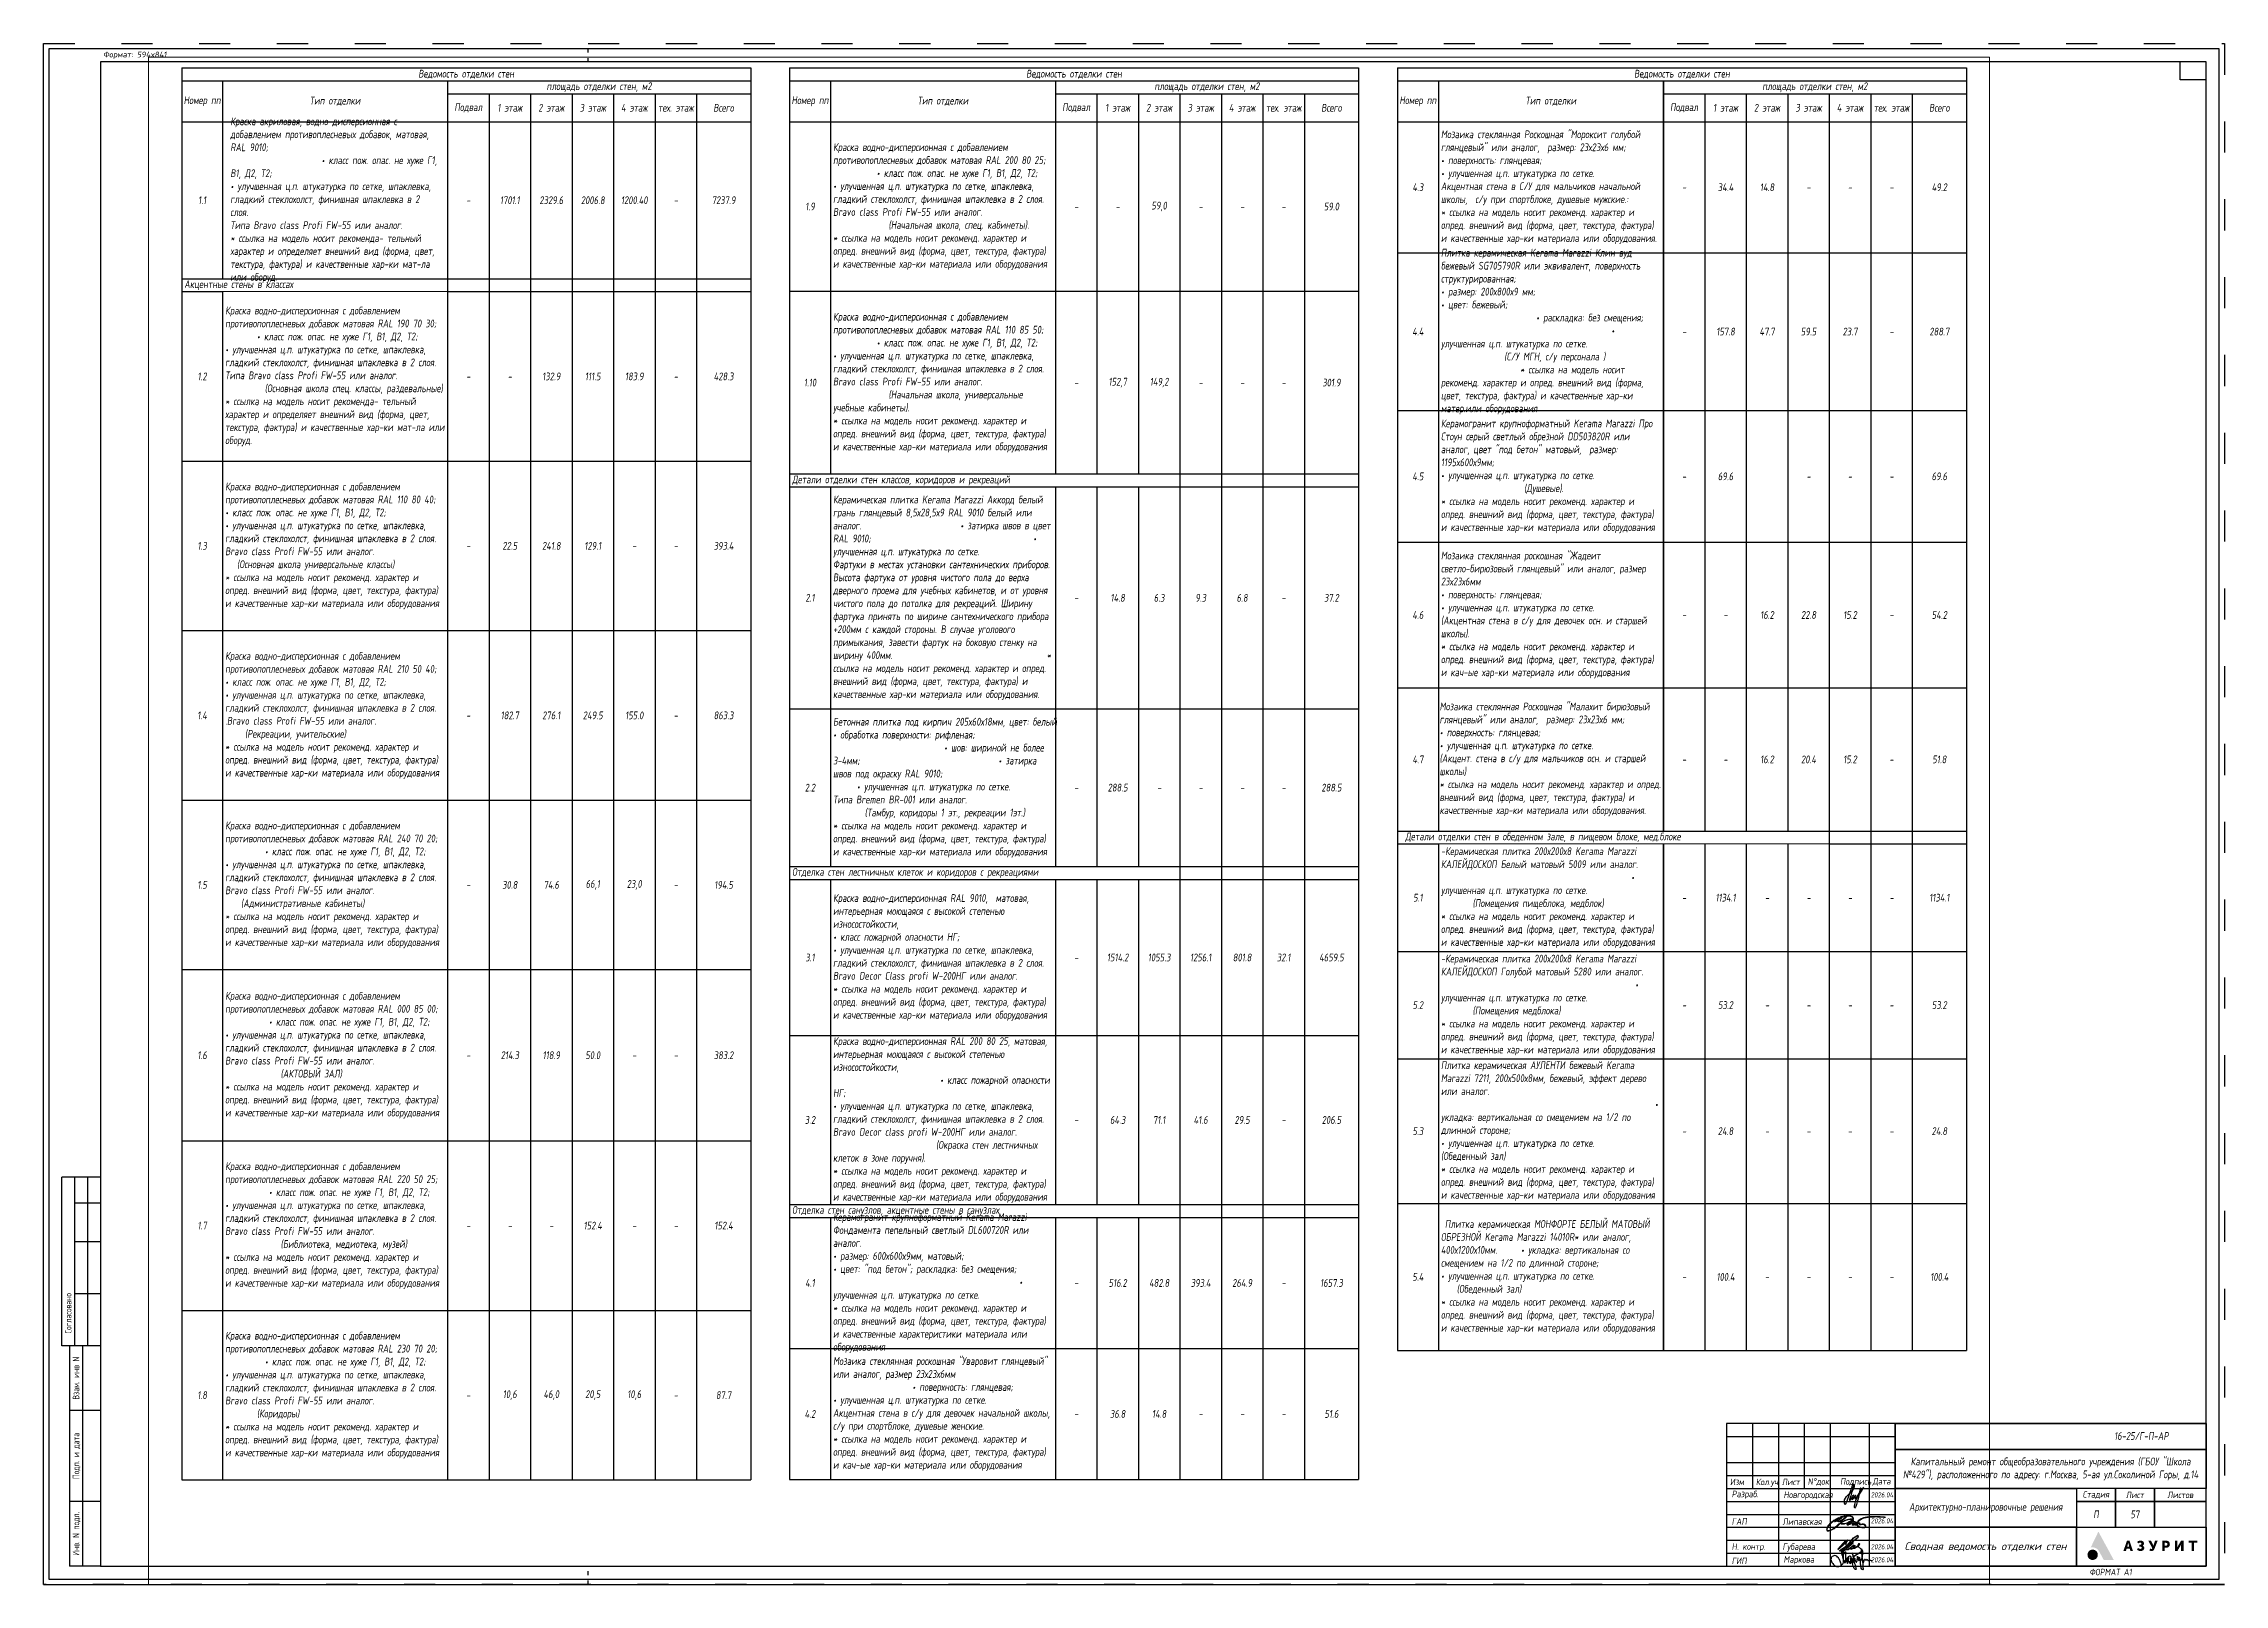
# Paper-space layout '57.вед. от д.стен' of a CAD drawing. Header units: millimetres. Extents: x 273 to 1114, y -49 to 545.
# The model-space entities are those that its viewports show. They can reach past a viewport. Long polylines and large blocks are cut down to what shows.
import ezdxf
from ezdxf.enums import TextEntityAlignment as Align

# ---------------------------------------------------------------- set-up
doc = ezdxf.new("R2010")
doc.units = ezdxf.units.MM
doc.linetypes.add('ACAD_ISO03W100', pattern=[30, 12, -18])
doc.layers.add('_RAMKA', color=7, linetype='Continuous')
for name, color, linetype, lineweight in [('_STAMP', 250, 'Continuous', 30), ('_TEXT', 189, 'Continuous', 30), ('АР_Таблица отделки подвал', 250, 'Continuous', 15), ('Подписи', 5, 'Continuous', 25)]:
    doc.layers.add(name, color=color, linetype=linetype, lineweight=lineweight)
doc.styles.add('ISOCPEUR', font='isocpeur.ttf', dxfattribs={"height": 800})
doc.styles.add('SIMPLEX', font='simplex.shx', dxfattribs={"width": 0.85, "oblique": 7})
doc.styles.add('Архитект', font='isocpeur.ttf', dxfattribs={"width": 0.8, "oblique": 8})
doc.styles.add('Архитектурный размер', font='isocpeur.ttf', dxfattribs={"width": 0.8, "oblique": 8})

psp = doc.layouts.new('57.вед. от д.стен')

# ---------------------------------------------------------------- texts
at = {"layer": '_STAMP', "color": 7, "lineweight": -2, "insert": (1079.45, -22.17), "char_height": 3, "attachment_point": 5, "style": 'Архитектурный размер'}
psp.add_mtext_dynamic_manual_height_columns('57', width=12.0951, gutter_width=0, heights=[7.28], dxfattribs=at)
at = {"layer": '_TEXT', "insert": (1021.8, -34.67), "char_height": 3, "width": 70, "attachment_point": 5, "style": 'ISOCPEUR'}
psp.add_mtext('{\\fISOCPEUR|b0|i1|c204|p34;Сводная ведомость отделки стен}', dxfattribs=at)

msp = doc.modelspace()

# ---------------------------------------------------------------- blocks, each defined once
blk = doc.blocks.new('_DOP_POLE')
at = {"layer": '_STAMP'}
for p, q in [((-15, 85), (-15, 150)), ((0, 150), (-15, 150)), ((-10, 85), (-10, 150)), ((-5, 85), (-5, 150)), ((0, 150), (0, 0)), ((0, 140), (-10, 140)), ((0, 125), (-10, 125)), ((0, 105), (-10, 105)), ((0, 85), (-15, 85)), ((-12, 85), (-12, 0)), ((-7, 85), (-7, 0)), ((0, 60), (-12, 60)), ((0, 25), (-12, 25)), ((0, 0), (-12, 0))]:
    blk.add_line(p, q, dxfattribs=at)
at = {"layer": '_TEXT', "style": 'ISOCPEUR', "width": 0.7}
for s, p in [('Согласовано', (-12.5, 97.5)), ('Взам. инв N', (-9.5, 72.5)), ('Подп. и дата', (-9.5, 42.5)), ('Инв. N подл.', (-9.5, 12.5))]:
    blk.add_text(s, height=2.5, rotation=90, dxfattribs=at).set_placement(p, align=Align.MIDDLE_CENTER)
blk = doc.blocks.new('*U77')
at = {"color": 0}
for p, q in [((824, 580), (824, 587)), ((834, 580), (824, 580))]:
    blk.add_line(p, q, dxfattribs=at)
at = {"layer": '_RAMKA', "color": 253, "linetype": 'ACAD_ISO03W100', "ltscale": 0.12}
for p, q in [((210, 587), (210, 594)), ((210, 0), (210, 7))]:
    blk.add_line(p, q, dxfattribs=at)
at = {"layer": '_RAMKA', "color": 0}
for points in [[(2, 2), (839, 2), (839, 592), (2, 592)], [(22, 7), (834, 7), (834, 587), (22, 587)]]:
    blk.add_lwpolyline(points, close=True, dxfattribs=at)
at = {"layer": 'Defpoints', "color": 255}
for q in [(0, 594), (841, 0)]:
    blk.add_line((0, 0), q, dxfattribs=at)
at = {"layer": 'Defpoints', "color": 253, "linetype": 'ACAD_ISO03W100'}
blk.add_lwpolyline([(0, 594), (841, 594), (841, 0), (0, 0)], close=True, dxfattribs=at)
at = {"layer": '_RAMKA'}
blk.add_blockref('_DOP_POLE', (22, 7), dxfattribs=at)
at = {"layer": '_RAMKA', "color": 8, "insert": (23, 589.5), "char_height": 2.2, "attachment_point": 4, "style": 'SIMPLEX'}
blk.add_mtext_dynamic_manual_height_columns('Формат: 594x841', width=59.7559, gutter_width=12.5, heights=[0], dxfattribs=at)
at = {"layer": '_RAMKA', "color": 8, "style": 'SIMPLEX', "oblique": 7, "width": 0.85}
blk.add_attdef('ФОРМАТ_А', (789, 3.5), '', height=2.5, dxfattribs=at)
blk = doc.blocks.new('Логотип Азурит')
at = {"layer": '_STAMP', "linetype": 'Continuous', "true_color": 0x2a3756}
h = blk.add_hatch(color=159, dxfattribs=at)
h.dxf.hatch_style = 1
h.paths.add_polyline_path([(-39.4, 8.5), (-40.02, 9.65), (-40.61, 10.74), (-41.14, 11.7), (-41.62, 12.59), (-41.79, 12.89), (-41.86, 13.01), (-41.91, 12.94), (-41.99, 12.78), (-42.39, 11.96), (-42.77, 11.18), (-43.09, 10.5), (-43.47, 9.72), (-44.18, 8.26), (-44.5, 7.6), (-44.73, 7.14), (-44.85, 6.9), (-44.7, 6.93), (-44.51, 6.95), (-44.27, 6.97), (-44.09, 6.97), (-43.91, 6.96), (-43.74, 6.94), (-43.56, 6.91), (-43.39, 6.87), (-43.22, 6.81), (-43.05, 6.75), (-42.89, 6.68), (-42.73, 6.59), (-42.58, 6.5), (-42.43, 6.4), (-42.29, 6.29), (-42.15, 6.17), (-42.03, 6.04), (-41.91, 5.91), (-41.79, 5.77), (-41.72, 5.65), (-41.63, 5.5), (-41.3, 4.9), (-41.02, 4.39), (-40.57, 3.56), (-40.05, 2.59), (-39.78, 2.11), (-37.86, 2.11), (-36.5, 2.11), (-35.94, 2.12), (-36.48, 3.13), (-36.82, 3.75), (-37.16, 4.37), (-37.67, 5.33), (-38.2, 6.3), (-38.54, 6.93), (-38.87, 7.53)])
h = blk.add_hatch(color=159, dxfattribs=at)
h.dxf.hatch_style = 1
h.paths.add_polyline_path([(-29.3, 7.88), (-29.63, 8.84), (-29.86, 9.53), (-30.37, 9.54), (-30.87, 9.54), (-30.93, 9.38), (-31.26, 8.4), (-31.64, 7.27), (-31.97, 6.31), (-32.19, 5.64), (-32.05, 5.63), (-31.71, 5.62), (-31.23, 5.62), (-31.11, 6.03), (-30.99, 6.44), (-30.37, 6.44), (-29.75, 6.44), (-29.63, 6.03), (-29.52, 5.62), (-29.03, 5.62), (-28.54, 5.62), (-28.6, 5.8), (-28.93, 6.79)])
h.paths.add_polyline_path([(-30.77, 7.21), (-30.74, 7.31), (-30.56, 7.93), (-30.43, 8.43), (-30.39, 8.59), (-30.37, 8.65), (-30.35, 8.64), (-30.31, 8.45), (-30.22, 8.08), (-30.11, 7.66), (-30.01, 7.33), (-29.97, 7.21), (-30.37, 7.21)], flags=16)
h = blk.add_hatch(color=159, dxfattribs=at)
h.dxf.hatch_style = 1
h.paths.add_polyline_path([(-24.39, 7.35), (-24.47, 7.43), (-24.56, 7.5), (-24.66, 7.56), (-24.81, 7.65), (-24.74, 7.69), (-24.65, 7.75), (-24.55, 7.86), (-24.45, 7.97), (-24.38, 8.09), (-24.35, 8.18), (-24.32, 8.25), (-24.31, 8.34), (-24.3, 8.45), (-24.3, 8.65), (-24.31, 8.73), (-24.34, 8.82), (-24.41, 8.99), (-24.51, 9.14), (-24.63, 9.28), (-24.78, 9.39), (-24.95, 9.48), (-25.13, 9.55), (-25.34, 9.59), (-25.56, 9.6), (-25.74, 9.6), (-25.91, 9.58), (-26.08, 9.55), (-26.23, 9.51), (-26.39, 9.46), (-26.53, 9.39), (-26.67, 9.32), (-26.8, 9.23), (-26.9, 9.15), (-26.81, 8.98), (-26.64, 8.66), (-26.54, 8.5), (-26.51, 8.5), (-26.46, 8.54), (-26.35, 8.61), (-26.21, 8.67), (-26.07, 8.73), (-25.93, 8.77), (-25.82, 8.79), (-25.72, 8.79), (-25.62, 8.79), (-25.53, 8.76), (-25.46, 8.73), (-25.39, 8.68), (-25.34, 8.62), (-25.3, 8.55), (-25.26, 8.45), (-25.26, 8.36), (-25.27, 8.27), (-25.32, 8.18), (-25.36, 8.13), (-25.39, 8.08), (-25.44, 8.05), (-25.49, 8.02), (-25.63, 7.99), (-25.84, 7.98), (-26.1, 7.97), (-26.1, 7.6), (-26.1, 7.24), (-25.78, 7.23), (-25.54, 7.21), (-25.45, 7.2), (-25.38, 7.18), (-25.33, 7.15), (-25.28, 7.12), (-25.25, 7.08), (-25.21, 7.02), (-25.19, 6.96), (-25.17, 6.9), (-25.17, 6.76), (-25.18, 6.7), (-25.2, 6.64), (-25.23, 6.58), (-25.26, 6.53), (-25.31, 6.49), (-25.37, 6.45), (-25.44, 6.43), (-25.52, 6.41), (-25.69, 6.39), (-25.78, 6.39), (-25.87, 6.41), (-26, 6.45), (-26.16, 6.51), (-26.3, 6.6), (-26.43, 6.69), (-26.53, 6.76), (-26.77, 6.45), (-26.93, 6.26), (-26.97, 6.2), (-26.98, 6.15), (-26.97, 6.11), (-26.94, 6.07), (-26.82, 5.97), (-26.62, 5.84), (-26.41, 5.73), (-26.19, 5.65), (-25.97, 5.59), (-25.78, 5.57), (-25.53, 5.57), (-25.3, 5.58), (-25.12, 5.61), (-24.99, 5.65), (-24.87, 5.71), (-24.75, 5.78), (-24.64, 5.85), (-24.54, 5.94), (-24.45, 6.03), (-24.37, 6.13), (-24.31, 6.23), (-24.25, 6.37), (-24.21, 6.51), (-24.2, 6.66), (-24.2, 6.82), (-24.21, 6.94), (-24.24, 7.06), (-24.28, 7.16), (-24.33, 7.26)])
h = blk.add_hatch(color=159, dxfattribs=at)
h.dxf.hatch_style = 1
h.paths.add_polyline_path([(-19.61, 8.04), (-19.36, 8.68), (-19.14, 9.22), (-19.03, 9.53), (-19.17, 9.54), (-19.52, 9.54), (-20.02, 9.54), (-20.05, 9.44), (-20.31, 8.65), (-20.59, 7.81), (-20.63, 7.68), (-20.66, 7.62), (-20.67, 7.61), (-20.7, 7.67), (-20.82, 7.97), (-21.01, 8.4), (-21.34, 9.1), (-21.54, 9.54), (-22.06, 9.54), (-22.58, 9.54), (-22.4, 9.17), (-21.88, 8.17), (-21.32, 7.06), (-21.11, 6.63), (-21.09, 6.56), (-21.1, 6.52), (-21.15, 6.45), (-21.21, 6.41), (-21.28, 6.38), (-21.37, 6.37), (-21.45, 6.37), (-21.55, 6.39), (-21.64, 6.43), (-21.74, 6.49), (-21.82, 6.53), (-21.86, 6.49), (-21.92, 6.39), (-22.11, 6.05), (-22.23, 5.85), (-22.18, 5.81), (-22.08, 5.75), (-21.95, 5.69), (-21.81, 5.63), (-21.69, 5.59), (-21.51, 5.57), (-21.31, 5.57), (-21.12, 5.59), (-20.97, 5.62), (-20.88, 5.66), (-20.79, 5.71), (-20.71, 5.77), (-20.63, 5.84), (-20.56, 5.93), (-20.48, 6.02), (-20.35, 6.23), (-20.28, 6.35), (-20.21, 6.51), (-19.92, 7.25)])
h = blk.add_hatch(color=159, dxfattribs=at)
h.dxf.hatch_style = 1
h.paths.add_polyline_path([(-14.46, 7.53), (-14.41, 7.64), (-14.37, 7.74), (-14.33, 7.96), (-14.31, 8.19), (-14.32, 8.41), (-14.37, 8.63), (-14.45, 8.83), (-14.5, 8.93), (-14.55, 9.02), (-14.62, 9.1), (-14.69, 9.18), (-14.81, 9.29), (-14.92, 9.37), (-15.06, 9.43), (-15.21, 9.49), (-15.33, 9.52), (-15.49, 9.53), (-16.3, 9.54), (-17.21, 9.54), (-17.21, 7.58), (-17.21, 5.62), (-16.73, 5.62), (-16.25, 5.62), (-16.25, 6.23), (-16.25, 6.83), (-15.87, 6.83), (-15.58, 6.84), (-15.35, 6.86), (-15.17, 6.91), (-14.99, 6.98), (-14.83, 7.08), (-14.69, 7.2), (-14.56, 7.36)])
h.paths.add_polyline_path([(-15.6, 7.68), (-15.67, 7.66), (-15.95, 7.66), (-16.25, 7.66), (-16.25, 8.2), (-16.25, 8.74), (-15.93, 8.73), (-15.64, 8.72), (-15.57, 8.7), (-15.51, 8.67), (-15.42, 8.6), (-15.35, 8.51), (-15.32, 8.45), (-15.3, 8.39), (-15.29, 8.19), (-15.29, 8.07), (-15.3, 8), (-15.32, 7.94), (-15.35, 7.88), (-15.39, 7.82), (-15.43, 7.78), (-15.53, 7.71)], flags=16)
h = blk.add_hatch(color=159, dxfattribs=at)
h.dxf.hatch_style = 1
h.paths.add_polyline_path([(-10.09, 7.82), (-9.98, 8.03), (-9.94, 8.12), (-9.95, 7.93), (-9.96, 7.49), (-9.97, 6.69), (-9.97, 5.62), (-9.5, 5.62), (-9.04, 5.62), (-9.04, 7.58), (-9.04, 9.54), (-9.51, 9.54), (-9.99, 9.54), (-10.36, 8.91), (-10.84, 8.1), (-11.03, 7.78), (-11.26, 7.34), (-11.37, 7.13), (-11.42, 7.05), (-11.41, 7.31), (-11.39, 7.78), (-11.39, 8.55), (-11.39, 9.54), (-11.86, 9.54), (-12.34, 9.54), (-12.34, 7.58), (-12.34, 5.62), (-11.86, 5.62), (-11.37, 5.62), (-11.18, 5.95), (-10.61, 6.89), (-10.31, 7.42)])
h = blk.add_hatch(color=159, dxfattribs=at)
h.dxf.hatch_style = 1
h.paths.add_polyline_path([(-3.74, 9.14), (-3.74, 9.54), (-5.42, 9.54), (-7.09, 9.54), (-7.09, 9.14), (-7.09, 8.74), (-6.5, 8.74), (-5.9, 8.74), (-5.9, 7.18), (-5.9, 5.62), (-5.43, 5.62), (-4.95, 5.62), (-4.95, 7.18), (-4.95, 8.74), (-4.35, 8.74), (-3.74, 8.74)])
at = {"layer": '_STAMP', "linetype": 'Continuous', "true_color": 0x1447b7}
h = blk.add_hatch(color=162, dxfattribs=at)
h.dxf.hatch_style = 1
h.paths.add_polyline_path([(-42.09, 4.22), (-42.11, 4.4), (-42.15, 4.58), (-42.2, 4.76), (-42.27, 4.93), (-42.35, 5.1), (-42.45, 5.26), (-42.57, 5.41), (-42.7, 5.55), (-42.8, 5.64), (-42.91, 5.72), (-43.14, 5.86), (-43.38, 5.97), (-43.63, 6.05), (-43.89, 6.09), (-44.15, 6.1), (-44.42, 6.07), (-44.55, 6.04), (-44.68, 6.01), (-44.87, 5.94), (-45.05, 5.85), (-45.22, 5.74), (-45.37, 5.62), (-45.51, 5.49), (-45.63, 5.35), (-45.75, 5.19), (-45.84, 5.03), (-45.92, 4.85), (-45.98, 4.67), (-46.03, 4.49), (-46.06, 4.29), (-46.07, 4.1), (-46.05, 3.9), (-46.02, 3.7), (-45.97, 3.51), (-45.92, 3.37), (-45.87, 3.24), (-45.8, 3.11), (-45.72, 2.99), (-45.64, 2.88), (-45.54, 2.77), (-45.44, 2.67), (-45.33, 2.57), (-45.22, 2.49), (-45.1, 2.41), (-44.98, 2.34), (-44.85, 2.28), (-44.72, 2.22), (-44.58, 2.18), (-44.44, 2.15), (-44.3, 2.13), (-44.05, 2.12), (-43.8, 2.14), (-43.57, 2.19), (-43.34, 2.26), (-43.12, 2.37), (-42.92, 2.5), (-42.73, 2.65), (-42.56, 2.83), (-42.44, 2.99), (-42.34, 3.15), (-42.26, 3.32), (-42.19, 3.49), (-42.14, 3.67), (-42.11, 3.85), (-42.09, 4.03)])
blk = doc.blocks.new('подпись Липавская')
at = {"color": 162, "lineweight": 18, "true_color": 0x0034d1}
for points, knots in [([(2.37, -0.61), (1.93, -1.07), (1.46, -1.51), (0.61, -2.25), (0.23, -2.6), (-0.45, -3.08), (-0.76, -3.26), (-1.48, -3.58), (-1.87, -3.75), (-2.42, -3.82), (-2.61, -3.83), (-2.92, -3.65), (-3.01, -3.49), (-3.06, -3.21), (-3.05, -3.07), (-2.98, -2.62), (-2.87, -2.34), (-2.63, -1.87), (-2.49, -1.67), (-2, -1.05), (-1.62, -0.65), (-0.81, 0.06), (-0.37, 0.37), (0.56, 0.91), (1.02, 1.16), (1.57, 1.42), (1.63, 1.45), (1.7, 1.47)], [1.927995, 1.927995, 1.927995, 1.927995, 2.162861, 2.162861, 2.342684, 2.342684, 2.481252, 2.481252, 2.589465, 2.589465, 2.644352, 2.644352, 2.684993, 2.684993, 2.725633, 2.725633, 2.816518, 2.816518, 2.907403, 2.907403, 3.101021, 3.101021, 3.294638, 3.294638, 3.488255, 3.488255, 3.514244, 3.514244, 3.514244, 3.514244]), ([(1.46, 0.08), (1.6, 0.1), (1.76, 0.13), (2.01, 0.2), (2.14, 0.26), (2.5, 0.44), (2.74, 0.61), (2.99, 0.75)], [0.9055552, 0.9055552, 0.9055552, 0.9055552, 0.9629326, 0.9629326, 1.02031, 1.02031, 1.1239395, 1.1239395, 1.1239395, 1.1239395]), ([(6.84, 0.34), (6.58, 0.12), (6.33, -0.04), (5.81, -0.33), (5.54, -0.46), (4.98, -0.69), (4.7, -0.8), (4.23, -0.95), (4.03, -1.01), (3.61, -1.08), (3.41, -1.1), (3.01, -1.11), (2.83, -1.1), (2.6, -1.04), (2.51, -1.02), (2.36, -0.84), (2.35, -0.7), (2.37, -0.61)], [4.3062538, 4.3062538, 4.3062538, 4.3062538, 4.4138757, 4.4138757, 4.5214976, 4.5214976, 4.6291196, 4.6291196, 4.7090277, 4.7090277, 4.7729116, 4.7729116, 4.8231548, 4.8231548, 4.8495834, 4.8495834, 4.87234, 4.87234, 4.87234, 4.87234]), ([(2.79, -0.18), (3.14, 0.06), (3.63, 0.29), (4.33, 0.59), (4.6, 0.68), (5.21, 0.85), (5.56, 0.93), (6.22, 0.99), (6.48, 1.02), (6.76, 0.98)], [4.9347748, 4.9347748, 4.9347748, 4.9347748, 5.0568055, 5.0568055, 5.1788362, 5.1788362, 5.3146558, 5.3146558, 5.3908243, 5.3908243, 5.3908243, 5.3908243]), ([(5.14, 2.26), (5.54, 2.27), (5.95, 2.22), (6.53, 2.02), (6.74, 1.95), (7.15, 1.63), (7.3, 1.35), (7.27, 0.96), (7.25, 0.86), (7.21, 0.78)], [3.9400756, 3.9400756, 3.9400756, 3.9400756, 4.077799, 4.077799, 4.1515227, 4.1515227, 4.2252463, 4.2252463, 4.2499379, 4.2499379, 4.2499379, 4.2499379]), ([(7.21, 0.78), (7.3, 0.68), (7.34, 0.53), (7.34, 0.29), (7.31, 0.18), (7.26, 0.04), (7.24, 0.01), (7.23, -0.02)], [5.43291642, 5.43291642, 5.43291642, 5.43291642, 5.46279586, 5.46279586, 5.4926753, 5.4926753, 5.50331351, 5.50331351, 5.50331351, 5.50331351]), ([(7.23, -0.02), (7.35, -0.01), (7.48, 0), (7.78, 0), (7.98, 0), (8.21, -0.2), (8.27, -0.27), (8.3, -0.38)], [6.0978529, 6.0978529, 6.0978529, 6.0978529, 6.1425729, 6.1425729, 6.1872929, 6.1872929, 6.2036694, 6.2036694, 6.2036694, 6.2036694]), ([(8.67, -0.52), (8.85, -0.06), (9.18, 0.26), (9.85, 0.8), (10.2, 1.06), (11, 1.42), (11.43, 1.52), (12.71, 1.74), (13.56, 1.84), (15.05, 1.91), (15.67, 1.94), (16.76, 1.92), (17.19, 1.87), (18.04, 1.81), (18.47, 1.79), (19.16, 1.73), (19.41, 1.7), (19.66, 1.67)], [7.769656, 7.769656, 7.769656, 7.769656, 7.921996, 7.921996, 8.074335, 8.074335, 8.226675, 8.226675, 8.542229, 8.542229, 8.775159, 8.775159, 8.93404, 8.93404, 9.09292, 9.09292, 9.186254, 9.186254, 9.186254, 9.186254]), ([(6.65, -0.67), (6.5, -0.78), (6.39, -0.88), (6.01, -1.12), (5.72, -1.26), (5.37, -1.38), (5.29, -1.4), (5.16, -1.43), (5.12, -1.44), (5.03, -1.44), (4.98, -1.44), (4.85, -1.35), (4.79, -1.25), (4.79, -1.1), (4.82, -1.05), (4.86, -1), (4.87, -0.98), (4.93, -0.92), (4.98, -0.88), (5.14, -0.76), (5.26, -0.68), (5.47, -0.57), (5.56, -0.52), (5.85, -0.4), (6.04, -0.35), (6.28, -0.28), (6.34, -0.25), (6.41, -0.23)], [5.5967371, 5.5967371, 5.5967371, 5.5967371, 5.6654435, 5.6654435, 5.7341498, 5.7341498, 5.7599769, 5.7599769, 5.7754743, 5.7754743, 5.7848694, 5.7848694, 5.7920528, 5.7920528, 5.7992363, 5.7992363, 5.8064198, 5.8064198, 5.8255794, 5.8255794, 5.8652806, 5.8652806, 5.9049817, 5.9049817, 5.9720452, 5.9720452, 5.9983972, 5.9983972, 5.9983972, 5.9983972]), ([(7.72, -1.23), (7.66, -1.27), (7.58, -1.33), (7.39, -1.42), (7.27, -1.45), (7.09, -1.47), (7.05, -1.47), (6.94, -1.44), (6.87, -1.42), (6.76, -1.27), (6.76, -1.16), (6.79, -1.05), (6.81, -1.02), (6.87, -0.93), (6.91, -0.89), (7.05, -0.77), (7.13, -0.72), (7.39, -0.59), (7.56, -0.53), (7.74, -0.49)], [6.3030834, 6.3030834, 6.3030834, 6.3030834, 6.3311025, 6.3311025, 6.3581066, 6.3581066, 6.3684891, 6.3684891, 6.3749758, 6.3749758, 6.3814625, 6.3814625, 6.3879491, 6.3879491, 6.4022384, 6.4022384, 6.4305971, 6.4305971, 6.4944159, 6.4944159, 6.4944159, 6.4944159]), ([(8.55, -1.23), (8.5, -1.29), (8.43, -1.34), (8.28, -1.41), (8.21, -1.44), (8.08, -1.46), (8.02, -1.46), (7.89, -1.43), (7.82, -1.41), (7.74, -1.3), (7.73, -1.26), (7.72, -1.23)], [6.63437936, 6.63437936, 6.63437936, 6.63437936, 6.65591892, 6.65591892, 6.6718971, 6.6718971, 6.68234273, 6.68234273, 6.6889962, 6.6889962, 6.69151939, 6.69151939, 6.69151939, 6.69151939]), ([(9.71, -1.1), (9.91, -1.1), (10.28, -1.03), (10.96, -0.96), (11.27, -0.96), (11.76, -1.18), (11.95, -1.4), (12.06, -1.84), (12.03, -2.05), (11.81, -2.33), (11.65, -2.4), (11.34, -2.49), (11.16, -2.51), (10.64, -2.52), (10.29, -2.47), (9.75, -2.34), (9.53, -2.25), (9.08, -2.02), (8.85, -1.89), (8.62, -1.53), (8.57, -1.38), (8.55, -1.23)], [7.0162906, 7.0162906, 7.0162906, 7.0162906, 7.0993883, 7.0993883, 7.1824861, 7.1824861, 7.2545595, 7.2545595, 7.301037, 7.301037, 7.3475144, 7.3475144, 7.3939919, 7.3939919, 7.486045, 7.486045, 7.578098, 7.578098, 7.6546435, 7.6546435, 7.6967383, 7.6967383, 7.6967383, 7.6967383]), ([(9.15, -0.62), (9.24, -0.59), (9.32, -0.56), (9.46, -0.53), (9.5, -0.52), (9.64, -0.54), (9.74, -0.59), (9.83, -0.76), (9.82, -0.84), (9.8, -0.93), (9.78, -0.96), (9.75, -1.03), (9.73, -1.06), (9.71, -1.1)], [6.85701628, 6.85701628, 6.85701628, 6.85701628, 6.88166544, 6.88166544, 6.8944683, 6.8944683, 6.90289754, 6.90289754, 6.91132677, 6.91132677, 6.91975601, 6.91975601, 6.93200035, 6.93200035, 6.93200035, 6.93200035])]:
    blk.add_open_spline(points, degree=3, knots=knots, dxfattribs=at)
blk.add_spline([(0, 0), (0, -0.14), (0.26, -0.17), (0.83, 0.02), (1.36, 0.3), (1.92, 0.61), (2.35, 0.91), (2.68, 1.21), (2.91, 1.49), (3.01, 1.7), (3.01, 1.9), (2.67, 1.85), (2.36, 1.68), (1.85, 1.28), (1.51, 0.96), (1.2, 0.55), (1.09, 0.13), (1.2, -0.11), (1.56, -0.15), (2.11, -0.01), (2.49, 0.17), (2.94, 0.45), (3.46, 0.73), (4.07, 1.22), (4.6, 1.8), (4.81, 2.09), (4.91, 2.34), (4.48, 2.06), (4.06, 1.66), (3.75, 1.3), (3.13, 0.53), (2.44, -0.2), (1.67, -0.98), (0.73, -1.82), (-0.12, -2.54), (-1.4, -3.28), (-2.74, -3.44), (-2.71, -2.64), (-2.3, -1.84), (-1.58, -0.98), (-0.54, -0.06), (0.97, 0.85), (2.02, 1.34), (3.46, 1.76), (4.89, 2), (5.88, 1.96), (6.51, 1.76), (6.92, 1.47), (7.04, 1.07), (6.59, 0.45), (5.68, -0.11), (4.4, -0.64), (3.35, -0.86), (2.63, -0.78), (3.8, 0.1), (4.9, 0.51), (6.34, 0.75), (7.08, 0.54), (7.01, 0.1), (6.81, -0.2), (6.42, -0.53), (5.95, -0.87), (5.04, -1.16), (5.37, -0.9), (5.65, -0.75), (5.89, -0.65), (6.21, -0.55), (6.88, -0.34), (7.57, -0.24), (8.03, -0.36), (8.06, -0.43), (8.02, -0.61), (7.66, -0.97), (7.29, -1.19), (7, -1.19), (7.15, -1), (7.39, -0.86), (7.8, -0.72), (8.15, -0.65), (8.39, -0.63), (8.53, -0.73), (8.39, -1.06), (8.2, -1.18), (7.96, -1.18), (8.02, -1.04), (8.18, -0.94), (8.72, -0.9), (9.04, -0.9), (9.57, -0.8), (9.45, -1.1), (10.76, -1.23), (11.72, -1.56), (11.79, -1.85), (10.29, -2.21), (9.46, -1.94), (8.88, -1.48), (8.85, -0.74), (9.24, -0.06), (9.83, 0.47), (10.67, 1.01), (12.16, 1.39), (13.78, 1.6), (15.46, 1.67), (16.61, 1.67), (17.17, 1.63), (18.33, 1.55), (19.63, 1.43)], degree=3, dxfattribs=at)
for points in [[(0.23, 0.07), (0.5, 0.13), (0.64, 0.2), (0.85, 0.31)], [(1.62, 0.72), (1.87, 0.86), (2.1, 1.02), (2.31, 1.19)], [(1.96, 1.06), (1.84, 0.95), (1.73, 0.84), (1.62, 0.72)], [(3.3, 0.36), (3.13, 0.17), (2.96, -0.01), (2.79, -0.18)], [(3.25, 1.96), (3.58, 2.04), (3.9, 2.11), (4.24, 2.17)], [(8.3, -0.38), (8.41, -0.38), (8.55, -0.41), (8.67, -0.52)]]:
    blk.add_open_spline(points, degree=3, dxfattribs=at)
blk = doc.blocks.new('A$C87e5faed')
at = {"color": 172, "true_color": 0x1616e3}
for p, q in [((4.47, 3.96), (1.31, 0.42)), ((1.31, 0.42), (4.45, 3.13)), ((1.34, 0.38), (4.44, 3.05)), ((4.51, 3.92), (1.35, 0.38)), ((2.7, -0.62), (4.56, 1.38)), ((2.81, -0.6), (4.58, 1.31)), ((3.88, 0.03), (3.22, -0.57)), ((3.92, -0.01), (4.02, 0.08)), ((3.99, 0.13), (4.63, 0.7)), ((4.13, 0.18), (4.62, 0.61)), ((4.5, 3.1), (4.74, 3.31)), ((4.51, 3.19), (4.7, 3.35)), ((4.61, 1.43), (4.93, 1.82)), ((4.61, 0.46), (4.62, 0.3)), ((4.62, 1.36), (5.09, 1.93)), ((4.62, 0.3), (4.82, 0.2)), ((4.72, 0.7), (4.66, 0.55)), ((4.66, 0.55), (4.67, 0.34)), ((4.67, 0.34), (4.82, 0.26)), ((4.72, 0.7), (7.21, 2.91)), ((4.94, 1.32), (4.73, 0.87)), ((4.78, 0.83), (7.17, 2.96)), ((4.99, 1.3), (4.78, 0.83)), ((4.82, 0.26), (5.26, 0.42)), ((4.82, 0.2), (5.28, 0.36)), ((4.84, 0.21), (5.28, 0.36)), ((7.14, 3), (4.95, 1.34)), ((7.17, 2.96), (4.99, 1.3)), ((5.05, 1.97), (7.39, 4.81)), ((5.22, 2.08), (7.44, 4.77)), ((5.26, 0.42), (7.53, 2.01)), ((5.3, 0.37), (6.53, 1.23)), ((6.53, 1.23), (6.19, 0.83)), ((6.7, 1.36), (6.24, 0.79)), ((6.7, 1.36), (7.57, 1.96)), ((6.73, 0.59), (7.1, 0.91)), ((6.77, 0.54), (7.24, 0.95)), ((7.53, 2.01), (6.84, 1.52)), ((6.89, 1.49), (6.88, 1.48)), ((7.81, 1.77), (7.1, 0.91)), ((7.86, 1.73), (7.22, 1.01)), ((7.22, 1.01), (7.98, 1.66)), ((7.24, 0.95), (7.3, 0.82)), ((7.3, 0.99), (8.02, 1.61)), ((7.36, 0.87), (7.3, 0.99)), ((7.3, 0.82), (7.48, 0.8)), ((7.36, 0.87), (7.47, 0.86)), ((7.41, 4.82), (8.67, 5.62)), ((7.44, 4.77), (8.7, 5.57)), ((7.47, 0.86), (7.8, 0.93)), ((7.48, 0.8), (7.82, 0.88)), ((7.53, 2.01), (7.57, 1.96)), ((7.8, 0.93), (9.03, 1.7)), ((7.82, 0.88), (9.05, 1.65)), ((9.17, 1.44), (10.48, 0.36)), ((9.21, 1.48), (10.52, 0.4)), ((9.7, 2.5), (9.61, 2.5)), ((9.74, 2.55), (9.62, 2.56)), ((9.71, 2.45), (9.7, 2.5)), ((9.77, 2.45), (9.74, 2.55)), ((2.99, -0.73), (2.7, -0.62)), ((2.99, -0.67), (2.81, -0.6)), ((3.22, -0.57), (2.99, -0.67)), ((3.26, -0.62), (2.99, -0.73)), ((3.92, -0.01), (3.26, -0.62)), ((10.22, -0.7), (7.3, -2.5)), ((10.25, -0.75), (7.33, -2.55))]:
    blk.add_line(p, q, dxfattribs=at)
for points in [[(3.88, 0.03), (3.07, -0.24), (2.39, -0.32), (2.09, -0.26), (2.11, -0.11), (2.42, 0.25), (4.51, 1.61)], [(3.99, 0.13), (3.06, -0.18), (2.4, -0.26), (2.15, -0.21), (2.17, -0.13), (2.46, 0.2), (4.52, 1.55), (4.56, 1.38)], [(4.61, 0.46), (4.18, 0.13), (4.02, 0.08)], [(4.61, 0.6), (4.59, 0.52), (4.15, 0.19), (4.13, 0.18)], [(4.44, 3.05), (4.38, 2.21), (4.51, 1.61)], [(4.5, 3.1), (4.43, 2.22), (4.56, 1.65)], [(4.56, 1.65), (5.05, 1.97)], [(4.57, 1.59), (4.93, 1.82)], [(4.57, 1.59), (4.61, 1.43)], [(4.58, 1.31), (4.67, 0.86), (4.63, 0.7)], [(4.62, 1.36), (4.73, 0.86)]]:
    blk.add_lwpolyline(points, dxfattribs=at)
for points in [[(4.75, 3.31), (5.12, 3.71, 0.664719), (4.96, 3.88, 0.116051), (4.62, 3.65, 0.12803), (4.47, 3.36), (4.45, 3.13)], [(4.7, 3.35), (5.06, 3.75, 0.620604), (4.98, 3.82, 0.116009), (4.66, 3.61, 0.126024), (4.52, 3.35), (4.51, 3.19)], [(5.09, 1.93), (5.4, 2.13), (9.17, 5.1, 0.828646), (8.67, 5.62)], [(5.22, 2.08), (5.37, 2.18), (9.13, 5.14, 0.817588), (8.7, 5.57)]]:
    blk.add_lwpolyline(points, format="xyb", dxfattribs=at)
for centre, radius, start, end in [((6.37, 0.7), 0.222, 144.88987, 225.50501), ((6.37, 0.7), 0.164, 144.88987, 225.50501), ((6.49, 0.94), 0.486, 237.49461, 304.54737), ((6.49, 0.94), 0.428, 237.49461, 304.54737), ((7.16, 2.94), 0.0636, 335.3486, 107.83426), ((7.92, 1.69), 0.131, 327.14949, 150.15386), ((7.92, 1.69), 0.0731, 327.14949, 150.15386), ((9.69, 1.88), 0.682, 96.44723, 194.99017), ((9.69, 1.88), 0.682, 200.05123, 220.31109), ((9.69, 1.88), 0.624, 96.44723, 193.56422), ((8.37, 2.98), 1.44, 299.6881, 338.47758), ((8.37, 2.98), 1.49, 299.15695, 339.30066), ((9.69, 1.88), 0.624, 199.06344, 220.31109), ((9.91, -0.06), 0.707, 295.40478, 36.39859), ((9.91, -0.06), 0.765, 295.40478, 36.39859)]:
    blk.add_arc(centre, radius, start, end, dxfattribs=at)
blk = doc.blocks.new('Маркова')
at = {"layer": 'Подписи'}
for points in [[(44384.16, 26837.52), (44384.02, 26837.95), (44383.86, 26838.46), (44383.67, 26838.92), (44383.36, 26839.36), (44382.92, 26839.82), (44382.37, 26840.02), (44381.91, 26839.87), (44381.53, 26839.53), (44381.38, 26839.14), (44381.38, 26838.69), (44381.61, 26838.16), (44381.82, 26837.83), (44382.25, 26837.39), (44382.84, 26837.07), (44383.53, 26837.07), (44383.96, 26837.22), (44384.63, 26837.82), (44384.75, 26838.6), (44384.75, 26839.25), (44384.75, 26840.2), (44384.75, 26840.92)], [(44384.96, 26840.5), (44384.84, 26841), (44384.62, 26841.2), (44384.35, 26841.2), (44384.24, 26840.96), (44384.24, 26840.55), (44384.41, 26840.01), (44384.62, 26839.21), (44384.92, 26838.49), (44385.18, 26837.92), (44385.36, 26839.06), (44385.43, 26839.91), (44385.43, 26840.64), (44385.43, 26840.89), (44385.19, 26840.95), (44385.19, 26840.77), (44385.34, 26839.78), (44385.66, 26838.18), (44385.84, 26837.88), (44386.06, 26838.38), (44386.19, 26839.11), (44386.19, 26839.42), (44385.86, 26839.42), (44385.74, 26839.02), (44385.85, 26838.57), (44386.16, 26838.35), (44386.41, 26838.02), (44386.59, 26837.89), (44386.84, 26838.65), (44386.91, 26839.29), (44386.72, 26839.71), (44386.37, 26839.83), (44386.03, 26839.65), (44385.9, 26839.34), (44386.01, 26838.87), (44386.13, 26838.49), (44386.23, 26838.35), (44386.53, 26838.44), (44386.8, 26838.81), (44386.69, 26839.42), (44386.69, 26838.93), (44386.91, 26838.2), (44387.08, 26838.02), (44387.16, 26837.94), (44387.37, 26838.08), (44387.53, 26839.05), (44387.42, 26839.79), (44387.17, 26840.7), (44387.77, 26837.87), (44387.91, 26837.45), (44388.05, 26836.95), (44388.14, 26836.54), (44388.14, 26836.2), (44387.88, 26836.28), (44387.54, 26836.8), (44387.3, 26837.47), (44387.19, 26838.24), (44387.19, 26838.85), (44387.56, 26839.4), (44387.69, 26839.4), (44387.84, 26838.89), (44387.99, 26838.52), (44388.2, 26838.24), (44388.31, 26838.24), (44388.45, 26838.62), (44388.56, 26839.33), (44388.56, 26839.82), (44388.99, 26838.58), (44388.84, 26839.38), (44388.96, 26839.55), (44389.15, 26839.24), (44389.31, 26838.93), (44389.48, 26838.73), (44389.74, 26839.03), (44389.9, 26839.65), (44390, 26840.29), (44389.86, 26841.59), (44389.69, 26841.82), (44389.56, 26841.68), (44389.56, 26841.3), (44389.7, 26840.31), (44389.89, 26838.82), (44389.99, 26837.79), (44389.99, 26837.09), (44389.99, 26836.15), (44389.72, 26836.32), (44389.53, 26836.9), (44389.4, 26837.91), (44389.4, 26838.5), (44389.48, 26839.15), (44389.86, 26838.76), (44389.86, 26838.62), (44390.05, 26838.01), (44390.31, 26838.39), (44390.66, 26839.02), (44390.82, 26838.67), (44391.19, 26839.01), (44391.41, 26838.69), (44391.93, 26838.78), (44392.24, 26838.65), (44392.64, 26838.79)]]:
    blk.add_spline(points, degree=3, dxfattribs=at)
blk = doc.blocks.new('_Azurit_Stamp 1')
at = {"layer": '_STAMP', "lineweight": 30}
for p, q in [((-175, 55), (-175, 30)), ((-165, 55), (-165, 0)), ((-155, 55), (-155, 30)), ((-145, 55), (-145, 0)), ((-130, 55), (-130, 0)), ((-185, 35), (-120, 35)), ((-185, 30), (-120, 30))]:
    blk.add_line(p, q, dxfattribs=at)
at = {"layer": '_STAMP', "lineweight": -2}
for p, q in [((-120, 55), (-120, 0)), ((-185, 50), (-120, 50)), ((-185, 40), (-120, 40)), ((-185, 25), (-120, 25)), ((-185, 20), (-120, 20)), ((-185, 15), (-120, 15)), ((-185, 10), (-120, 10)), ((-185, 5), (-120, 5))]:
    blk.add_line(p, q, dxfattribs=at)
blk.add_lwpolyline([(-185, 0), (0, 0), (0, 55), (-185, 55)], close=True, dxfattribs=at)
at = {"layer": '_STAMP', "lineweight": 30}
for points in [[(-185, 0), (0, 0), (0, 55), (-185, 55)], [(-120, 55), (0, 55), (0, 45), (-120, 45)], [(-120, 45), (0, 45), (0, 30), (-120, 30)], [(-120, 30), (-50, 30), (-50, 15), (-120, 15)], [(-50, 25), (-35, 25), (-35, 30), (-50, 30)], [(-35, 25), (-20, 25), (-20, 30), (-35, 30)], [(-20, 25), (0, 25), (0, 30), (-20, 30)], [(-50, 15), (-35, 15), (-35, 25), (-50, 25)], [(-35, 15), (-20, 15), (-20, 25), (-35, 25)], [(-20, 15), (0, 15), (0, 25), (-20, 25)], [(-120, 15), (-50, 15), (-50, 0), (-120, 0)], [(-50, 15), (0, 15), (0, 0), (-50, 0)]]:
    blk.add_lwpolyline(points, close=True, dxfattribs=at)
at = {"layer": 'Подписи', "color": 172, "true_color": 0x1616e3}
blk.add_spline([(-136.28, 31.99), (-139.55, 24.32), (-139.45, 25.6), (-137.7, 27.87), (-136.27, 29.36), (-135.61, 31.21), (-135.71, 31.52), (-135.86, 31.21), (-137.53, 25.7), (-137.62, 25.38), (-135.96, 27.46), (-136.16, 27.13), (-136.57, 25.58), (-135.09, 27.43), (-135.2, 27.26), (-135.54, 26.2), (-133.1, 29.24), (-132.98, 29.88), (-133.16, 30.09), (-133.73, 28.64), (-135.62, 22.68), (-135.51, 23.78), (-134.94, 25.77), (-132.94, 28.91), (-132.09, 30.42)], degree=3, dxfattribs=at)
at = {"color": 172, "true_color": 0x1616e3}
blk.add_blockref('подпись Липавская', (-143.34, 17.3), dxfattribs=at)
at = {"color": 241, "ltscale": 100, "true_color": 0xf7abae}
blk.add_blockref('A$C87e5faed', (-143.4, 6.11), dxfattribs=at)
at = {"linetype": 'Continuous'}
blk.add_blockref('Логотип Азурит', (0.28, 0.29), dxfattribs=at)
at = {"color": 172, "true_color": 0x1616e3, "xscale": 1.418317179910401, "yscale": 1.418317179910401, "zscale": 1.418317179910401}
blk.add_blockref('Маркова', (-63091.55, -38063.53), dxfattribs=at)
at = {"layer": '_STAMP', "color": 7, "lineweight": -2, "attachment_point": 4}
for s, width, gutter_width, heights, insert, char_height, style in [('{\\C256;\\c0;16-25/Г-П-АР}', 69.1586, 0, [9.61], (-35.52, 50.2), 3, 'Архитектурный размер'), ('Изм', 10, 12.5, [0], (-183.67, 32.5), 2.5, 'Архитект'), ('Кол.уч', 10, 12.5, [0], (-173.67, 32.17), 2.5, 'Архитект'), ('Лист', 10, 12.5, [0], (-163.67, 32.5), 2.5, 'Архитект'), ('N%%Dдок', 10, 12.5, [0], (-153.67, 32.5), 2.5, 'Архитект'), ('Подпись', 10, 12.5, [0], (-141.17, 32.5), 2.5, 'Архитект'), ('Дата', 10, 12.5, [0], (-128.67, 32.5), 2.5, 'Архитект'), ('Разраб.', 20, 12.5, [0], (-183, 27.5), 2.5, 'Архитект'), ('Новгородская', 19.0361, 12.5, [0], (-163, 27.23), 2.5, 'Архитект'), ('ГАП', 20, 12.5, [0], (-183, 17.27), 2.5, 'Архитект'), ('Липавская', 19.0361, 12.5, [0], (-163.4, 17.19), 2.5, 'Архитект'), ('Н. контр.', 20, 12.5, [0], (-183, 7.27), 2.5, 'Архитект'), ('Губарева', 19.0361, 12.5, [0], (-163.4, 7.19), 2.5, 'Архитект'), ('ГИП', 20, 12.5, [0], (-183, 2.04), 2.5, 'Архитектурный размер'), ('Маркова ', 19.0361, 12.5, [0], (-163, 2.29), 2.5, 'Архитектурный размер')]:
    blk.add_mtext_dynamic_manual_height_columns(s, width=width, gutter_width=gutter_width, heights=heights, dxfattribs=dict(at, insert=insert, char_height=char_height, style=style))
at = {"layer": '_STAMP', "color": 7, "lineweight": -2, "char_height": 3, "attachment_point": 5, "style": 'Архитектурный размер'}
for s, insert, width in [('Капитальный ремонт общеобразовательного учреждения (ГБОУ "Школа №429"), расположенного по адресу: г.Москва, 5-ая ул.Соколиной Горы, д.14', (-60, 37.5), 120), ('Архитектурно-планировочные решения', (-85, 22.5), 70)]:
    blk.add_mtext(s, dxfattribs=dict(at, insert=insert, width=width))
at = {"layer": '_STAMP', "char_height": 2, "attachment_point": 5, "style": 'Архитект'}
for insert in [(-125, 27.5), (-125, 17.5), (-125, 7.5), (-125, 2.5)]:
    blk.add_mtext('2026.04', dxfattribs=dict(at, insert=insert))
at = {"layer": '_STAMP', "lineweight": -2, "char_height": 2.5, "attachment_point": 5, "style": 'Архитект'}
for s, insert in [('Стадия', (-42.5, 27.5)), ('Лист', (-27.5, 27.5)), ('Листов', (-10, 27.5))]:
    blk.add_mtext_dynamic_manual_height_columns(s, width=15, gutter_width=12.5, heights=[0], dxfattribs=dict(at, insert=insert))
at = {"layer": '_TEXT', "lineweight": -2, "insert": (-42.5, 20), "char_height": 3, "attachment_point": 5, "style": 'Архитект'}
blk.add_mtext_dynamic_manual_height_columns('П', width=13.3529, gutter_width=12.5, heights=[9.08], dxfattribs=at)
blk = doc.blocks.new('*T86')
at = {"layer": 'АР_Таблица отделки подвал', "color": 0, "lineweight": -2, "transparency": 16777216}
for p, q in [((0, 0), (21942, 0)), ((0, 0), (0, -54438)), ((21942, 0), (21942, -54438)), ((23442, 0), (45385, 0)), ((23442, 0), (23442, -54423)), ((45385, 0), (45385, -54423)), ((46885, 0), (68827, 0)), ((46885, 0), (46885, -49446)), ((68827, 0), (68827, -49446)), ((70327, 0), (92269, 0)), ((70327, 0), (70327, -17108)), ((92269, 0), (92269, -17108)), ((0, -500), (1576, -500)), ((1576, -500), (1576, -8130)), ((10253, -500), (10253, -54438)), ((23442, -500), (25019, -500)), ((25019, -500), (25019, -15659)), ((33695, -500), (33695, -15659)), ((46885, -500), (48461, -500)), ((48461, -500), (48461, -29424)), ((57137, -500), (57137, -29424)), ((70327, -500), (71903, -500)), ((71903, -500), (71903, -8827)), ((80579, -500), (80579, -17108)), ((10253, -1000), (21942, -1000)), ((11853, -1000), (11853, -54438)), ((13453, -1000), (13453, -54438)), ((15053, -1000), (15053, -54438)), ((16653, -1000), (16653, -54438)), ((18253, -1000), (18253, -54438)), ((19853, -1000), (19853, -54438)), ((33695, -1000), (45385, -1000)), ((35295, -1000), (35295, -15659)), ((36895, -1000), (36895, -15659)), ((38495, -1000), (38495, -54423)), ((40095, -1000), (40095, -54423)), ((41695, -1000), (41695, -54423)), ((43295, -1000), (43295, -54423)), ((57137, -1000), (68827, -1000)), ((58737, -1000), (58737, -29424)), ((60337, -1000), (60337, -29424)), ((61937, -1000), (61937, -29424)), ((63537, -1000), (63537, -49446)), ((65137, -1000), (65137, -49446)), ((66737, -1000), (66737, -49446)), ((80579, -1000), (92269, -1000)), ((82179, -1000), (82179, -17108)), ((83779, -1000), (83779, -17108)), ((85379, -1000), (85379, -17108)), ((86979, -1000), (86979, -17108)), ((88579, -1000), (88579, -17108)), ((90179, -1000), (90179, -17108)), ((0, -2080), (21942, -2080)), ((23442, -2080), (45385, -2080)), ((46885, -2080), (68827, -2080)), ((70327, -2080), (92269, -2080)), ((46885, -7130), (68827, -7130)), ((0, -8130), (21942, -8130)), ((70327, -7660), (92269, -7660)), ((0, -8630), (1576, -8630)), ((1576, -8630), (1576, -54438)), ((10253, -8630), (21942, -8630)), ((23442, -8616), (45385, -8616)), ((70327, -8827), (92269, -8827)), ((70327, -9527), (71903, -9527)), ((70327, -10027), (92269, -10027)), ((71903, -9527), (71903, -11027)), ((80579, -9527), (92269, -9527)), ((70327, -10527), (92269, -10527)), ((70327, -11027), (92269, -11027)), ((70327, -11527), (92269, -11527)), ((71903, -11527), (71903, -17108)), ((46885, -13210), (68827, -13210)), ((70327, -13028), (92269, -13028)), ((70327, -14528), (92269, -14528)), ((0, -15164), (21942, -15164)), ((23442, -15659), (45385, -15659)), ((23442, -16159), (45385, -16159)), ((25019, -16159), (25019, -30791)), ((33695, -16159), (33695, -30791)), ((35295, -16159), (35295, -30791)), ((36895, -16159), (36895, -30791)), ((70327, -17108), (92269, -17108)), ((46885, -18290), (68827, -18290)), ((0, -21698), (21942, -21698)), ((46885, -23900), (68827, -23900)), ((23442, -24711), (45385, -24711)), ((0, -28232), (21942, -28232)), ((46885, -29424), (68827, -29424)), ((46885, -29924), (48461, -29924)), ((48461, -29924), (48461, -49446)), ((57137, -29924), (57137, -49446)), ((58737, -29924), (58737, -49446)), ((60337, -29924), (60337, -49446)), ((61937, -29924), (61937, -49446)), ((63537, -29924), (68827, -29924)), ((23442, -30791), (45385, -30791)), ((23442, -31291), (45385, -31291)), ((25019, -31291), (25019, -43823)), ((33695, -31291), (33695, -43823)), ((35295, -31291), (35295, -43823)), ((36895, -31291), (36895, -43823)), ((46885, -34064), (68827, -34064)), ((0, -34768), (21942, -34768)), ((23442, -37304), (45385, -37304)), ((46885, -38204), (68827, -38204)), ((0, -41368), (21942, -41368)), ((23442, -43823), (45385, -43823)), ((23442, -44323), (45385, -44323)), ((25019, -44323), (25019, -54423)), ((33695, -44323), (33695, -54423)), ((35295, -44323), (35295, -54423)), ((36895, -44323), (36895, -54423)), ((46885, -43784), (68827, -43784)), ((0, -47904), (21942, -47904)), ((23442, -49373), (45385, -49373)), ((46885, -49446), (68827, -49446)), ((0, -54438), (21942, -54438)), ((23442, -54423), (45385, -54423))]:
    blk.add_line(p, q, dxfattribs=at)
at = {"layer": 'АР_Таблица отделки подвал', "color": 0, "linetype": 'ByBlock', "lineweight": 30, "transparency": 16777216}
for p, q in [((1576, -500), (21942, -500)), ((25019, -500), (45385, -500)), ((48461, -500), (68827, -500)), ((71903, -500), (92269, -500))]:
    blk.add_line(p, q, dxfattribs=at)
at = {"layer": 'АР_Таблица отделки подвал', "transparency": 16777216}
for p, q in [((1576, -8630), (10253, -8630)), ((71903, -9527), (80579, -9527)), ((48461, -29924), (63537, -29924))]:
    blk.add_line(p, q, dxfattribs=at)
at = {"layer": 'АР_Таблица отделки подвал', "lineweight": 15, "transparency": 16777216, "char_height": 300}
for s, insert, width, attachment_point, style in [('Ведомость отделки стен', (10971, -250), 21842.3, 5, 'Архитект'), ('площадь отделки стен, м2', (16097, -750), 11589.77, 5, 'Архитект'), ('Ведомость отделки стен', (34413, -250), 21842.3, 5, 'Архитект'), ('площадь отделки стен, м2', (39540, -750), 11589.77, 5, 'Архитект'), ('Ведомость отделки стен', (57856, -250), 21842.3, 5, 'Архитект'), ('площадь отделки стен, м2', (62982, -750), 11589.77, 5, 'Архитект'), ('Ведомость отделки стен', (81298, -250), 21842.3, 5, 'Архитект'), ('площадь отделки стен, м2', (86424, -750), 11589.77, 5, 'Архитект'), ('Номер пп', (788, -1290), 1476.27, 5, 'Архитект'), ('Тип отделки', (5914, -1290), 8576.27, 5, 'Архитект'), ('Подвал', (11053, -1540), 1500, 5, 'Архитект'), ('1 этаж', (12653, -1540), 1500, 5, 'Архитект'), ('2 этаж', (14253, -1540), 1500, 5, 'Архитект'), ('3 этаж', (15853, -1540), 1500, 5, 'Архитект'), ('4 этаж', (17453, -1540), 1500, 5, 'Архитект'), ('тех. этаж', (19053, -1540), 1500, 5, 'Архитект'), ('Всего', (20897, -1540), 1989.77, 5, 'Архитект'), ('Номер пп', (24230, -1290), 1476.27, 5, 'Архитект'), ('Тип отделки', (29357, -1290), 8576.27, 5, 'Архитект'), ('Подвал', (34495, -1540), 1500, 5, 'Архитект'), ('1 этаж', (36095, -1540), 1500, 5, 'Архитект'), ('2 этаж', (37695, -1540), 1500, 5, 'Архитект'), ('3 этаж', (39295, -1540), 1500, 5, 'Архитект'), ('4 этаж', (40895, -1540), 1500, 5, 'Архитект'), ('тех. этаж', (42495, -1540), 1500, 5, 'Архитект'), ('Всего', (44340, -1540), 1989.77, 5, 'Архитект'), ('Номер пп', (47673, -1290), 1476.27, 5, 'Архитект'), ('Тип отделки', (52799, -1290), 8576.27, 5, 'Архитект'), ('Подвал', (57937, -1540), 1500, 5, 'Архитект'), ('1 этаж', (59537, -1540), 1500, 5, 'Архитект'), ('2 этаж', (61137, -1540), 1500, 5, 'Архитект'), ('3 этаж', (62737, -1540), 1500, 5, 'Архитект'), ('4 этаж', (64337, -1540), 1500, 5, 'Архитект'), ('тех. этаж', (65937, -1540), 1500, 5, 'Архитект'), ('Всего', (67782, -1540), 1989.77, 5, 'Архитект'), ('Номер пп', (71115, -1290), 1476.27, 5, 'Архитект'), ('Тип отделки', (76241, -1290), 8576.27, 5, 'Архитект'), ('Подвал', (81379, -1540), 1500, 5, 'Архитект'), ('1 этаж', (82979, -1540), 1500, 5, 'Архитект'), ('2 этаж', (84579, -1540), 1500, 5, 'Архитект'), ('3 этаж', (86179, -1540), 1500, 5, 'Архитект'), ('4 этаж', (87779, -1540), 1500, 5, 'Архитект'), ('тех. этаж', (89379, -1540), 1500, 5, 'Архитект'), ('Всего', (91224, -1540), 1989.77, 5, 'Архитект'), ('{\\C256;\\c0;Краска акриловая, водно-дисперсионная с добавлением противоплесневых добавок, матовая, RAL 9010;                                                                   • класс пож. опас. не хуже Г1, В1, Д2, Т2;\\P• улучшенная ц.п. штукатурка по сетке, шпаклевка, гладкий стеклохолст, финишная шпаклевка в 2 слоя.\\PТипа Bravo class Profi FW-55 или аналог.\\P* ссылка на модель носит рекоменда- тельный характер и определяет внешний вид (форма, цвет, текстура, фактура) и качественные хар-ки мат-ла или оборуд.     }', (1876, -5105), 8076.27, 4, 'Архитект'), ('{\\C256;\\c0;Мозаика стеклянная Роскошная "Мороксит голубой глянцевый" или аналог,  размер: 23х23х6 мм;\\P• поверхность: глянцевая;\\P• улучшенная ц.п. штукатурка по сетке.\\PАкцентная стена в С/У для мальчиков начальной школы,  с/у при спортблоке, душевые мужские.:                  \\P* ссылка на модель носит рекоменд. характер и опред. внешний вид (форма, цвет, текстура, фактура) и качественные хар-ки материала или оборудования.}', (48561, -4605), 8476.27, 4, 'Архитект'), ('Плитка керамическая Kerama Marazzi Аккорд белый грань глянцевый или аналог, цвет 9010 белый, 285х85х8мм \\P• высота: от ур.ч.п. на всю выс. помещ. \\P• затирка швов в цвет RAL 9002 или 9018;                                         • улучшенная ц.п. штукатурка по сетке.                        (Обеденный зал). \\P* ссылка на модель носит рекоменд. характер и опред. внешний вид (форма, цвет, текстура, фактура) и качественные хар-ки материала или оборудования', (72003, -4870), 8476.27, 4, 'Архитект'), ('Краска водно-дисперсионная с добавлением противопоплесневых добавок матовая RAL 200 80 25;                                                                      • класс пож. опас. не хуже Г1, В1, Д2, Т2;\\P• улучшенная ц.п. штукатурка по сетке, шпаклевка, гладкий стеклохолст, финишная шпаклевка в 2 слоя.\\PBravo class Profi FW-55 или аналог.                                 (Начальная школа, спец. кабинеты).\\P* ссылка на модель носит рекоменд. характер и опред. внешний вид (форма, цвет, текстура, фактура) и качественные хар-ки материала или оборудования', (25119, -5348), 8476.27, 4, 'Архитект'), ('1.1', (788, -5105), 1376.27, 5, 'Архитект'), ('1701.1', (12653, -5105), 1400, 5, 'Архитект'), ('2329.6', (14253, -5105), 1400, 5, 'Архитект'), ('2006.8', (15853, -5105), 1400, 5, 'Архитект'), ('1200.40', (17453, -5105), 1400, 5, 'Архитект'), ('7237.9', (20897, -5105), 1889.77, 5, 'Архитект'), ('4.3', (47673, -4605), 1376.27, 5, 'Архитект'), ('-', (57937, -4605), 1400, 5, 'Архитект'), ('34.4', (59537, -4605), 1400, 5, 'Архитект'), ('14.8', (61137, -4605), 1400, 5, 'Архитект'), ('-', (62737, -4605), 1400, 5, 'Архитект'), ('-', (64337, -4605), 1400, 5, 'Архитект'), ('-', (65937, -4605), 1400, 5, 'Архитект'), ('49.2', (67782, -4605), 1889.77, 5, 'Архитект'), ('5.5', (71115, -4870), 1376.27, 5, 'Архитект'), ('-', (81379, -4870), 1400, 5, 'Архитект'), ('91.4', (82979, -4870), 1400, 5, 'Архитект'), ('-', (84579, -4870), 1400, 5, 'Архитект'), ('-', (86179, -4870), 1400, 5, 'Архитект'), ('-', (87779, -4870), 1400, 5, 'Архитект'), ('-', (89379, -4870), 1400, 5, 'Архитект'), ('91.4', (91224, -4870), 1889.77, 5, 'Архитект'), ('-', (11053, -5105), 1400, 5, 'Архитект'), ('-', (19053, -5105), 1400, 5, 'Архитект'), ('1.9', (24230, -5348), 1376.27, 5, 'Архитект'), ('-', (34495, -5348), 1400, 5, 'Архитект'), ('-', (36095, -5348), 1400, 5, 'Архитект'), ('59,0', (37695, -5348), 1400, 5, 'Архитект'), ('-', (39295, -5348), 1400, 5, 'Архитект'), ('-', (40895, -5348), 1400, 5, 'Архитект'), ('-', (42495, -5348), 1400, 5, 'Архитект'), ('59.0', (44340, -5348), 1889.77, 5, 'Архитект'), ('{\\C256;\\c0;Плитка керамическая Kerama Marazzi Клин вуд бежевый SG705790R или эквивалент, поверхность структурированная;\\P• размер: 200х800х9 мм;\\P• цвет: бежевый;                                                               • раскладка: без смещения;                                                • улучшенная ц.п. штукатурка по сетке.                                   (С/У МГН, с/у персонала )                                   * ссылка на модель носит рекоменд. характер и опред. внешний вид (форма, цвет, текстура, фактура) и качественные хар-ки матер.или оборудования}', (48561, -10170), 8476.27, 4, 'Архитект'), ('Акцентные стены в классах ', (100, -8380), 10052.53, 4, 'Архитект'), ('{\\Q8;\\W0.8;Всего оштукатуривание под чистовую отделку}', (72003, -8243), 8476.27, 4, 'ISOCPEUR'), ('18919.6', (91224, -8243), 1889.77, 5, 'Архитект'), ('Краска водно-дисперсионная с добавлением противопоплесневых добавок матовая RAL 190 70 30;                                                                   • класс пож. опас. не хуже Г1, В1, Д2, Т2;\\P• улучшенная ц.п. штукатурка по сетке, шпаклевка, гладкий стеклохолст, финишная шпаклевка в 2 слоя.\\PТипа Bravo class Profi FW-55 или аналог.                       (Основная школа спец. классы, раздевальные)\\P* ссылка на модель носит рекоменда- тельный характер и определяет внешний вид (форма, цвет, текстура, фактура) и качественные хар-ки мат-ла или оборуд. ', (1676, -11897), 8476.27, 4, 'Архитект'), ('Отделка стен подвала', (70627, -9177), 9652.53, 4, 'Архитект'), ('Краска водно-дисперсионная с добавлением противопоплесневых добавок матовая RAL 110 85 50;                                                                      • класс пож. опас. не хуже Г1, В1, Д2, Т2;\\P• улучшенная ц.п. штукатурка по сетке, шпаклевка, гладкий стеклохолст, финишная шпаклевка в 2 слоя.\\PBravo class Profi FW-55 или аналог.                                 (Начальная школа, универсальные учебные кабинеты).\\P* ссылка на модель носит рекоменд. характер и опред. внешний вид (форма, цвет, текстура, фактура) и качественные хар-ки материала или оборудования', (25119, -12137), 8476.27, 4, 'Архитект'), ('4.4', (47673, -10170), 976.27, 5, 'Архитект'), ('157.8', (59537, -10170), 1400, 5, 'Архитект'), ('47.7', (61137, -10170), 1400, 5, 'Архитект'), ('59.5', (62737, -10170), 1400, 5, 'Архитект'), ('23.7', (64337, -10170), 1400, 5, 'Архитект'), ('288.7', (67782, -10170), 1889.77, 5, 'Архитект'), ('6.1', (71115, -9777), 1376.27, 5, 'Архитект'), ('Обеспыливание поверхности', (72003, -9777), 8476.27, 4, 'Архитект'), ('Окраска водостойкой краской, RAL 9010', (72003, -10277), 8476.27, 4, 'Архитект'), ('1211.6', (81379, -9777), 1400, 5, 'Архитект'), ('-', (82979, -9777), 1400, 5, 'Архитект'), ('-', (84579, -9777), 1400, 5, 'Архитект'), ('-', (86179, -9777), 1400, 5, 'Архитект'), ('-', (87779, -9777), 1400, 5, 'Архитект'), ('1319.3', (89379, -9777), 1400, 5, 'Архитект'), ('2530.9', (91224, -9777), 1889.77, 5, 'Архитект'), ('-', (57937, -10170), 1400, 5, 'Архитект'), ('-', (65937, -10170), 1400, 5, 'Архитект'), ('6.2', (71115, -10277), 1376.27, 5, 'Архитект'), ('ГО', (71115, -10777), 1376.27, 5, 'Архитект'), ('Помещения гражданской оброны', (72003, -10777), 8476.27, 4, 'Архитект'), ('597.5', (81379, -10277), 1400, 5, 'Архитект'), ('785.7', (81379, -10777), 1400, 5, 'Архитект'), ('-', (82979, -10277), 1400, 5, 'Архитект'), ('-', (82979, -10777), 1400, 5, 'Архитект'), ('-', (84579, -10277), 1400, 5, 'Архитект'), ('-', (84579, -10777), 1400, 5, 'Архитект'), ('-', (86179, -10277), 1400, 5, 'Архитект'), ('-', (86179, -10777), 1400, 5, 'Архитект'), ('-', (87779, -10277), 1400, 5, 'Архитект'), ('-', (87779, -10777), 1400, 5, 'Архитект'), ('-', (89379, -10277), 1400, 5, 'Архитект'), ('-', (89379, -10777), 1400, 5, 'Архитект'), ('597.5', (91224, -10277), 1889.77, 5, 'Архитект'), ('785.7', (91224, -10777), 1889.77, 5, 'Архитект'), ('1.2', (788, -11897), 1376.27, 5, 'Архитект'), ('132.9', (14253, -11897), 1400, 5, 'Архитект'), ('111.5', (15853, -11897), 1400, 5, 'Архитект'), ('183.9', (17453, -11897), 1400, 5, 'Архитект'), ('428.3', (20897, -11897), 1889.77, 5, 'Архитект'), ('Детали стен технология', (70627, -11277), 9652.53, 4, 'Архитект'), ('Панель стеновая кубообразная Алюминиевая труба 80х80 мм h-3,0м; толщина металла 2-3 мм, Perfaten Pergola 6/2-4', (72003, -12278), 8476.27, 4, 'Архитект'), ('-', (11053, -11897), 1400, 5, 'Архитект'), ('-', (12653, -11897), 1400, 5, 'Архитект'), ('-', (19053, -11897), 1400, 5, 'Архитект'), ('1.10', (24230, -12137), 1376.27, 5, 'Архитект'), ('-', (34495, -12137), 1400, 5, 'Архитект'), ('152,7', (36095, -12137), 1400, 5, 'Архитект'), ('149,2', (37695, -12137), 1400, 5, 'Архитект'), ('-', (39295, -12137), 1400, 5, 'Архитект'), ('-', (40895, -12137), 1400, 5, 'Архитект'), ('-', (42495, -12137), 1400, 5, 'Архитект'), ('301.9', (44340, -12137), 1889.77, 5, 'Архитект'), ('7.1', (71115, -12278), 1376.27, 5, 'Архитект'), ('33.2м2/ 181.9п.м', (81379, -12278), 1400, 5, 'Архитект'), ('-', (82979, -12278), 1400, 5, 'Архитект'), ('-', (84579, -12278), 1400, 5, 'Архитект'), ('-', (86179, -12278), 1400, 5, 'Архитект'), ('-', (87779, -12278), 1400, 5, 'Архитект'), ('-', (89379, -12278), 1400, 5, 'Архитект'), ('33.2м2/ 181.9п.м', (91224, -12278), 1889.77, 5, 'Архитект'), ('Спортивный зал.                                              Стеновые протекторы до верха дверного проема по периметру зала RAL 200 80 25, RAL 000 80 00', (72003, -13778), 8476.27, 4, 'Архитект'), ('Керамогранит крупноформатный Kerama Marazzi Про Стоун серый светлый обрезной DD503820R или аналог, цвет "под бетон" матовый, {\\C256;\\c0; размер: 1195х600х9мм;\\P• улучшенная ц.п. штукатурка по сетке.                                      }(Душевые).{\\C256;\\c0;\\P* ссылка на модель носит рекоменд. характер и опред. внешний вид (форма, цвет, текстура, фактура) и качественные хар-ки материала или оборудования}', (48561, -15750), 8476.27, 4, 'Архитект'), ('7.2', (71115, -13778), 1376.27, 5, 'Архитект'), ('-', (81379, -13778), 1400, 5, 'Архитект'), ('128.9', (82979, -13778), 1400, 5, 'Архитект'), ('-', (84579, -13778), 1400, 5, 'Архитект'), ('84.5', (86179, -13778), 1400, 5, 'Архитект'), ('-', (87779, -13778), 1400, 5, 'Архитект'), ('-', (89379, -13778), 1400, 5, 'Архитект'), ('213.4', (91224, -13778), 1889.77, 5, 'Архитект'), ('Покрытие настенное грифельное (выполнено методом покраски поверхности стены грифельным лакокрасочным материалом на основе латекса, с нанесением в 2-3 слоя), шириной 1500мм на всю высоту помещения (см. раздел ТХ) ', (72003, -15818), 8476.27, 4, 'Архитект'), ('{\\C256;\\c0;Детали отделки стен классов, коридоров и рекреаций}', (23542, -15909), 14852.53, 4, 'Архитект'), ('4.5', (47673, -15750), 976.27, 5, 'Архитект'), ('-', (57937, -15750), 1400, 5, 'Архитект'), ('69.6', (59537, -15750), 1400, 5, 'Архитект'), ('-', (62737, -15750), 1400, 5, 'Архитект'), ('-', (64337, -15750), 1400, 5, 'Архитект'), ('-', (65937, -15750), 1400, 5, 'Архитект'), ('69.6', (67782, -15750), 1889.77, 5, 'Архитект'), ('7.3', (71115, -15818), 1376.27, 5, 'Архитект'), ('-', (81379, -15818), 1400, 5, 'Архитект'), ('-', (82979, -15818), 1400, 5, 'Архитект'), ('-', (84579, -15818), 1400, 5, 'Архитект'), ('6.0', (86179, -15818), 1400, 5, 'Архитект'), ('-', (87779, -15818), 1400, 5, 'Архитект'), ('-', (89379, -15818), 1400, 5, 'Архитект'), ('6.0', (91224, -15818), 1889.77, 5, 'Архитект'), ('Краска водно-дисперсионная с добавлением противопоплесневых добавок матовая RAL 110 80 40;                                 \\P• класс пож. опас. не хуже Г1, В1, Д2, Т2;\\P• улучшенная ц.п. штукатурка по сетке, шпаклевка, гладкий стеклохолст, финишная шпаклевка в 2 слоя.\\PBravo class Profi FW-55 или аналог.                      (Основная школа универсальные классы)\\P* ссылка на модель носит рекоменд. характер и опред. внешний вид (форма, цвет, текстура, фактура) и качественные хар-ки материала или оборудования', (1676, -18431), 8476.27, 4, 'Архитект'), ('{\\C256;\\c0;К}ерамическая плитка Kerama Marazzi Аккорд белый грань глянцевый 8,5х28,5х9 RАL 9010 белый или аналог.                         {\\C4;•} затирка швов в цвет RAL 9010;                                         • улучшенная ц.п. штукатурка по сетке.\\PФартуки в местах установки сантехнических приборов. Высота фартука от уровня чистого пола до верха дверного проема для учебных кабинетов, и от уровня чистого пола до потолка для рекреаций. Ширину фартука принять по ширине сантехнического прибора +200мм с каждой стороны. В случае уголового примыкания, завести фартук на боковую стенку на ширину 400мм.                                       * ссылка на модель носит рекоменд. характер и опред. внешний вид (форма, цвет, текстура, фактура) и качественные хар-ки материала или оборудования.   ', (25119, -20435), 8476.27, 4, 'Архитект'), ('1.3', (788, -18431), 1376.27, 5, 'Архитект'), ('-', (11053, -18431), 1400, 5, 'Архитект'), ('22.5', (12653, -18431), 1400, 5, 'Архитект'), ('241.8', (14253, -18431), 1400, 5, 'Архитект'), ('129.1', (15853, -18431), 1400, 5, 'Архитект'), ('-', (17453, -18431), 1400, 5, 'Архитект'), ('-', (19053, -18431), 1400, 5, 'Архитект'), ('393.4', (20897, -18431), 1889.77, 5, 'Архитект'), ('Мозаика стеклянная роскошная "Жадеит светло-бирюзовый глянцевый" или аналог, размер 23х23х6мм                                             • поверхность: глянцевая;\\P• улучшенная ц.п. штукатурка по сетке.\\P(Акцентная стена в с/у для девочек осн. и старшей школы). \\P* ссылка на модель носит рекоменд. характер и опред. внешний вид (форма, цвет, текстура, фактура) и кач-ые хар-ки материала или оборудования', (48561, -21095), 8476.27, 4, 'Архитект'), ('2.1', (24230, -20435), 1376.27, 5, 'Архитект'), ('-', (34495, -20435), 1400, 5, 'Архитект'), ('14.8', (36095, -20435), 1400, 5, 'Архитект'), ('6.3', (37695, -20435), 1400, 5, 'Архитект'), ('9.3', (39295, -20435), 1400, 5, 'Архитект'), ('6.8', (40895, -20435), 1400, 5, 'Архитект'), ('-', (42495, -20435), 1400, 5, 'Архитект'), ('37.2', (44340, -20435), 1889.77, 5, 'Архитект'), ('4.6', (47673, -21095), 976.27, 5, 'Архитект'), ('16.2', (61137, -21095), 1400, 5, 'Архитект'), ('22.8', (62737, -21095), 1400, 5, 'Архитект'), ('15.2', (64337, -21095), 1400, 5, 'Архитект'), ('54.2', (67782, -21095), 1889.77, 5, 'Архитект'), ('-', (57937, -21095), 1400, 5, 'Архитект'), ('-', (59537, -21095), 1400, 5, 'Архитект'), ('-', (65937, -21095), 1400, 5, 'Архитект'), ('Краска водно-дисперсионная с добавлением противопоплесневых добавок матовая RAL 210 50 40;                      \\P• класс пож. опас. не хуже Г1, В1, Д2, Т2;\\P• улучшенная ц.п. штукатурка по сетке, шпаклевка, гладкий стеклохолст, финишная шпаклевка в 2 слоя.\\P.Bravo class Profi FW-55 или аналог.                       (Рекреации, учительские)      \\P* ссылка на модель носит рекоменд. характер и опред. внешний вид (форма, цвет, текстура, фактура) и качественные хар-ки материала или оборудования', (1676, -24965), 8476.27, 4, 'Архитект'), ('1.4', (788, -24965), 1376.27, 5, 'Архитект'), ('-', (11053, -24965), 1400, 5, 'Архитект'), ('182.7', (12653, -24965), 1400, 5, 'Архитект'), ('276.1', (14253, -24965), 1400, 5, 'Архитект'), ('249.5', (15853, -24965), 1400, 5, 'Архитект'), ('155.0', (17453, -24965), 1400, 5, 'Архитект'), ('-', (19053, -24965), 1400, 5, 'Архитект'), ('863.3', (20897, -24965), 1889.77, 5, 'Архитект'), ('Бетонная плитка под кирпич 205х60х18мм, цвет: белый\\P• обработка поверхности: рифленая;                                                • шов: шириной не более 3-4мм;                                   • затирка швов под окраску RAL 9010;                                   • улучшенная ц.п. штукатурка по сетке.\\PТипа Bremen BR-001 или аналог.                              (Тамбур, коридоры 1 эт., рекреации 1эт.)\\P* ссылка на модель носит рекоменд. характер и опред. внешний вид (форма, цвет, текстура, фактура) и качественные хар-ки материала или оборудования', (25119, -27751), 8476.27, 4, 'Архитект'), ('{\\C256;\\c0;Мозаика стеклянная Роскошная "Малахит }бирюзовый {\\C256;\\c0;глянцевый" или аналог,  размер: 23х23х6 мм;\\P• поверхность: глянцевая;\\P• улучшенная ц.п. штукатурка по сетке.\\P(Акцент. стена в с/у для мальчиков осн. и старшей школы)                  \\P* ссылка на модель носит рекоменд. характер и опред. внешний вид (форма, цвет, текстура, фактура) и качественные хар-ки материала или оборудования.}', (48511, -26662), 8576.27, 4, 'Архитект'), ('4.7', (47673, -26662), 976.27, 5, 'Архитект'), ('-', (57937, -26662), 1400, 5, 'Архитект'), ('-', (59537, -26662), 1400, 5, 'Архитект'), ('16.2', (61137, -26662), 1400, 5, 'Архитект'), ('20.4', (62737, -26662), 1400, 5, 'Архитект'), ('15.2', (64337, -26662), 1400, 5, 'Архитект'), ('-', (65937, -26662), 1400, 5, 'Архитект'), ('51.8', (67782, -26662), 1889.77, 5, 'Архитект'), ('2.2', (24230, -27751), 1376.27, 5, 'Архитект'), ('288.5', (36095, -27751), 1400, 5, 'Архитект'), ('288.5', (44340, -27751), 1889.77, 5, 'Архитект'), ('-', (34495, -27751), 1400, 5, 'Архитект'), ('-', (37695, -27751), 1400, 5, 'Архитект'), ('-', (39295, -27751), 1400, 5, 'Архитект'), ('-', (40895, -27751), 1400, 5, 'Архитект'), ('-', (42495, -27751), 1400, 5, 'Архитект'), ('{\\C256;\\c0;Краска водно-дисперсионная с добавлением противопоплесневых добавок матовая RAL 240 70 20;                                                                     • класс пож. опас. не хуже Г1, В1, Д2, Т2;\\P• улучшенная ц.п. штукатурка по сетке, шпаклевка, гладкий стеклохолст, финишная шпаклевка в 2 слоя.\\PBravo class Profi FW-55 или аналог.                       (Административные кабинеты)     \\P* ссылка на модель носит рекоменд. характер и опред. внешний вид (форма, цвет, текстура, фактура) и качественные хар-ки материала или оборудования}', (1676, -31500), 8476.27, 4, 'Архитект'), ('{\\C256;\\c0;Детали отделки стен в обеденном зале, в пищевом блоке, мед.блоке}', (47185, -29674), 16052.53, 4, 'Архитект'), ('-Керамическая плитка 200х200х8 Kerama Marazzi КАЛЕЙДОСКОП Белый матовый 5009 или аналог.                                                      • улучшенная ц.п. штукатурка по сетке.                           (Помещения пищеблока, медблок)\\P* ссылка на модель носит рекоменд. характер и опред. внешний вид (форма, цвет, текстура, фактура) и качественные хар-ки материала или оборудования', (48561, -31994), 8476.27, 4, 'Архитект'), ('Отделка стен лестничных клеток и коридоров с рекреациями', (23542, -31041), 14852.53, 4, 'Архитект'), ('1.5', (788, -31500), 1376.27, 5, 'Архитект'), ('-', (11053, -31500), 1400, 5, 'Архитект'), ('30.8', (12653, -31500), 1400, 5, 'Архитект'), ('74.6', (14253, -31500), 1400, 5, 'Архитект'), ('66,1', (15853, -31500), 1400, 5, 'Архитект'), ('23,0', (17453, -31500), 1400, 5, 'Архитект'), ('-', (19053, -31500), 1400, 5, 'Архитект'), ('194.5', (20897, -31500), 1889.77, 5, 'Архитект'), ('Краска водно-дисперсионная RAL 9010,  матовая,       интерьерная моющаяся с высокой степенью износостойкости,                                       • класс пожарной опасности НГ;\\P• улучшенная ц.п. штукатурка по сетке, шпаклевка, гладкий стеклохолст, финишная шпаклевка в 2 слоя.\\PBravo Decor Class profi W-200НГ или аналог.\\P* ссылка на модель носит рекоменд. характер и опред. внешний вид (форма, цвет, текстура, фактура) и качественные хар-ки материала или оборудования', (25119, -34298), 8476.27, 4, 'Архитект'), ('5.1', (47673, -31994), 976.27, 5, 'Архитект'), ('1134.1', (59537, -31994), 1400, 5, 'Архитект'), ('1134.1', (67782, -31994), 1889.77, 5, 'Архитект'), ('-', (57937, -31994), 1400, 5, 'Архитект'), ('-', (61137, -31994), 1400, 5, 'Архитект'), ('-', (62737, -31994), 1400, 5, 'Архитект'), ('-', (64337, -31994), 1400, 5, 'Архитект'), ('-', (65937, -31994), 1400, 5, 'Архитект'), ('3.1', (24230, -34298), 1376.27, 5, 'Архитект'), ('-', (34495, -34298), 1400, 5, 'Архитект'), ('1514.2', (36095, -34298), 1400, 5, 'Архитект'), ('1055.3', (37695, -34298), 1400, 5, 'Архитект'), ('1256.1', (39295, -34298), 1400, 5, 'Архитект'), ('801.8', (40895, -34298), 1400, 5, 'Архитект'), ('32.1', (42495, -34298), 1400, 5, 'Архитект'), ('4659.5', (44340, -34298), 1889.77, 5, 'Архитект'), ('-Керамическая плитка 200х200х8 Kerama Marazzi КАЛЕЙДОСКОП Голубой матовый 5280 или аналог.                                                      • улучшенная ц.п. штукатурка по сетке.                           (Помещения медблока)\\P* ссылка на модель носит рекоменд. характер и опред. внешний вид (форма, цвет, текстура, фактура) и качественные хар-ки материала или оборудования', (48561, -36134), 8476.27, 4, 'Архитект'), ('Краска водно-дисперсионная с добавлением противопоплесневых добавок матовая RAL 000 85 00;                                                                      • класс пож. опас. не хуже Г1, В1, Д2, Т2;\\P• улучшенная ц.п. штукатурка по сетке, шпаклевка, гладкий стеклохолст, финишная шпаклевка в 2 слоя.\\PBravo class Profi FW-55 или аналог.                                 (АКТОВЫЙ ЗАЛ)\\P* ссылка на модель носит рекоменд. характер и опред. внешний вид (форма, цвет, текстура, фактура) и качественные хар-ки материала или оборудования', (1676, -38068), 8476.27, 4, 'Архитект'), ('5.2', (47673, -36134), 1476.27, 5, 'Архитект'), ('-', (57937, -36134), 1400, 5, 'Архитект'), ('53.2', (59537, -36134), 1400, 5, 'Архитект'), ('-', (61137, -36134), 1400, 5, 'Архитект'), ('-', (62737, -36134), 1400, 5, 'Архитект'), ('-', (64337, -36134), 1400, 5, 'Архитект'), ('-', (65937, -36134), 1400, 5, 'Архитект'), ('53.2', (67782, -36134), 1889.77, 5, 'Архитект'), ('Краска водно-дисперсионная RAL 200 80 25, матовая, интерьерная моющаяся с высокой степенью износостойкости,                                                                   • класс пожарной опасности НГ;\\P• улучшенная ц.п. штукатурка по сетке, шпаклевка, гладкий стеклохолст, финишная шпаклевка в 2 слоя.\\PBravo Decor class profi W-200НГ или аналог.     {\\C211;                               \\C256;\\c0;(Окраска стен лестничных клеток в зоне поручня). \\P}* ссылка на модель носит рекоменд. характер и опред. внешний вид (форма, цвет, текстура, фактура) и качественные хар-ки материала или оборудования', (25119, -40564), 8476.27, 4, 'Архитект'), ('1.6', (788, -38068), 1376.27, 5, 'Архитект'), ('-', (11053, -38068), 1400, 5, 'Архитект'), ('214.3', (12653, -38068), 1400, 5, 'Архитект'), ('118.9', (14253, -38068), 1400, 5, 'Архитект'), ('50.0', (15853, -38068), 1400, 5, 'Архитект'), ('-', (17453, -38068), 1400, 5, 'Архитект'), ('-', (19053, -38068), 1400, 5, 'Архитект'), ('383.2', (20897, -38068), 1889.77, 5, 'Архитект'), ('{\\C256;\\c0;Плитка керамическая АУЛЕНТИ бежевый Kerama Marazzi 7211, 200х500х8мм, бежевый, эффект дерево или аналог.    }                                                                                              • укладка: вертикальная со смещением на 1/2 по длинной стороне;                                 \\P• улучшенная ц.п. штукатурка по сетке.\\P({\\C256;\\c0;Обеденный зал})\\P* ссылка на модель носит рекоменд. характер и опред. внешний вид (форма, цвет, текстура, фактура) и качественные хар-ки материала или оборудования', (48561, -40994), 8476.27, 4, 'Архитект'), ('3.2', (24230, -40564), 1376.27, 5, 'Архитект'), ('-', (34495, -40564), 1400, 5, 'Архитект'), ('64.3', (36095, -40564), 1400, 5, 'Архитект'), ('71.1', (37695, -40564), 1400, 5, 'Архитект'), ('41.6', (39295, -40564), 1400, 5, 'Архитект'), ('29.5', (40895, -40564), 1400, 5, 'Архитект'), ('-', (42495, -40564), 1400, 5, 'Архитект'), ('206.5', (44340, -40564), 1889.77, 5, 'Архитект'), ('5.3', (47673, -40994), 1376.27, 5, 'Архитект'), ('-', (57937, -40994), 1400, 5, 'Архитект'), ('24.8', (59537, -40994), 1400, 5, 'Архитект'), ('-', (61137, -40994), 1400, 5, 'Архитект'), ('-', (62737, -40994), 1400, 5, 'Архитект'), ('-', (64337, -40994), 1400, 5, 'Архитект'), ('-', (65937, -40994), 1400, 5, 'Архитект'), ('24.8', (67782, -40994), 1889.77, 5, 'Архитект'), ('Краска водно-дисперсионная с добавлением противопоплесневых добавок матовая RAL 220 50 25;                                                                      • класс пож. опас. не хуже Г1, В1, Д2, Т2;\\P• улучшенная ц.п. штукатурка по сетке, шпаклевка, гладкий стеклохолст, финишная шпаклевка в 2 слоя.\\PBravo class Profi FW-55 или аналог.                                 (Библиотека, медиотека, музей)\\P* ссылка на модель носит рекоменд. характер и опред. внешний вид (форма, цвет, текстура, фактура) и качественные хар-ки материала или оборудования', (1676, -44636), 8476.27, 4, 'Архитект'), ('1.7', (788, -44636), 1376.27, 5, 'Архитект'), ('152.4', (15853, -44636), 1400, 5, 'Архитект'), ('152.4', (20897, -44636), 1889.77, 5, 'Архитект'), ('Отделка стен санузлов, акцентные стены в санузлах', (23542, -44073), 14852.53, 4, 'Архитект'), ('{\\C256;\\c0;Керамогранит крупноформатный Kerama Marazzi Фондамента пепельный светлый DL600720R или аналог.\\P• размер: 600х600х9мм, матовый;\\P• цвет: "под бетон"; раскладка: без смещения;                                                         • улучшенная ц.п. штукатурка по сетке.\\P* ссылка на модель носит рекоменд. характер и опред. внешний вид (форма, цвет, текстура, фактура) и качественные характеристики материала или оборудования }', (25119, -46848), 8476.27, 4, 'Архитект'), ('{\\C256;\\c0; Плитка керамическая МОНФОРТЕ БЕЛЫЙ МАТОВЫЙ ОБРЕЗНОЙ Kerama Marazzi 14010R* или аналог, 400х1200х10мм.     } • укладка: вертикальная со смещением на 1/2 по длинной стороне;                                 \\P• улучшенная ц.п. штукатурка по сетке.                     {\\C256;\\c0;(Обеденный зал)} \\P* ссылка на модель носит рекоменд. характер и опред. внешний вид (форма, цвет, текстура, фактура) и качественные хар-ки материала или оборудования', (48561, -46615), 8476.27, 4, 'Архитект'), ('-', (11053, -44636), 1400, 5, 'Архитект'), ('-', (12653, -44636), 1400, 5, 'Архитект'), ('-', (14253, -44636), 1400, 5, 'Архитект'), ('-', (17453, -44636), 1400, 5, 'Архитект'), ('-', (19053, -44636), 1400, 5, 'Архитект'), ('4.1', (24230, -46848), 1376.27, 5, 'Архитект'), ('-', (34495, -46848), 1400, 5, 'Архитект'), ('516.2', (36095, -46848), 1400, 5, 'Архитект'), ('482.8', (37695, -46848), 1400, 5, 'Архитект'), ('393.4', (39295, -46848), 1400, 5, 'Архитект'), ('264.9', (40895, -46848), 1400, 5, 'Архитект'), ('-', (42495, -46848), 1400, 5, 'Архитект'), ('1657.3', (44340, -46848), 1889.77, 5, 'Архитект'), ('5.4', (47673, -46615), 1376.27, 5, 'Архитект'), ('-', (57937, -46615), 1400, 5, 'Архитект'), ('100.4', (59537, -46615), 1400, 5, 'Архитект'), ('-', (61137, -46615), 1400, 5, 'Архитект'), ('-', (62737, -46615), 1400, 5, 'Архитект'), ('-', (64337, -46615), 1400, 5, 'Архитект'), ('-', (65937, -46615), 1400, 5, 'Архитект'), ('100.4', (67782, -46615), 1889.77, 5, 'Архитект'), ('Краска водно-дисперсионная с добавлением противопоплесневых добавок матовая RAL 230 70 20;                                                                     • класс пож. опас. не хуже Г1, В1, Д2, Т2;\\P• улучшенная ц.п. штукатурка по сетке, шпаклевка, гладкий стеклохолст, финишная шпаклевка в 2 слоя.\\PBravo class Profi FW-55 или аналог.                           (Коридоры)  \\P* ссылка на модель носит рекоменд. характер и опред. внешний вид (форма, цвет, текстура, фактура) и качественные хар-ки материала или оборудования', (1676, -51171), 8476.27, 4, 'Архитект'), ('Мозаика стеклянная роскошная "Уваровит глянцевый" или аналог, размер 23х23х6мм                                             • поверхность: глянцевая;\\P• улучшенная ц.п. штукатурка по сетке.\\PАкцентная стена в с/у для девочек начальной школы, с/у при спортблоке, душевые женские. \\P* ссылка на модель носит рекоменд. характер и опред. внешний вид (форма, цвет, текстура, фактура) и кач-ые хар-ки материала или оборудования', (25119, -51898), 8476.27, 4, 'Архитект'), ('1.8', (788, -51171), 1376.27, 5, 'Архитект'), ('-', (11053, -51171), 1400, 5, 'Архитект'), ('10,6', (12653, -51171), 1400, 5, 'Архитект'), ('46,0', (14253, -51171), 1400, 5, 'Архитект'), ('20,5', (15853, -51171), 1400, 5, 'Архитект'), ('10,6', (17453, -51171), 1400, 5, 'Архитект'), ('-', (19053, -51171), 1400, 5, 'Архитект'), ('87.7', (20897, -51171), 1889.77, 5, 'Архитект'), ('4.2', (24230, -51898), 1376.27, 5, 'Архитект'), ('-', (34495, -51898), 1400, 5, 'Архитект'), ('36.8', (36095, -51898), 1400, 5, 'Архитект'), ('14.8', (37695, -51898), 1400, 5, 'Архитект'), ('-', (39295, -51898), 1400, 5, 'Архитект'), ('-', (40895, -51898), 1400, 5, 'Архитект'), ('-', (42495, -51898), 1400, 5, 'Архитект'), ('51.6', (44340, -51898), 1889.77, 5, 'Архитект')]:
    blk.add_mtext(s, dxfattribs=dict(at, insert=insert, width=width, attachment_point=attachment_point, style=style))
blk = doc.blocks.new('*T1880')
at = {"layer": 'АР_Таблица отделки подвал', "color": 0, "lineweight": -2, "transparency": 16777216}
for p, q in [((0, 0), (21942, 0)), ((0, 0), (0, -54423)), ((21942, 0), (21942, -54423)), ((0, -500), (1576, -500)), ((1576, -500), (1576, -15659)), ((10253, -500), (10253, -15659)), ((10253, -1000), (21942, -1000)), ((11853, -1000), (11853, -15659)), ((13453, -1000), (13453, -15659)), ((15053, -1000), (15053, -54423)), ((16653, -1000), (16653, -54423)), ((18253, -1000), (18253, -54423)), ((19853, -1000), (19853, -54423)), ((0, -2080), (21942, -2080)), ((0, -8616), (21942, -8616)), ((0, -15659), (21942, -15659)), ((0, -16159), (21942, -16159)), ((1576, -16159), (1576, -30791)), ((10253, -16159), (10253, -30791)), ((11853, -16159), (11853, -30791)), ((13453, -16159), (13453, -30791)), ((0, -24711), (21942, -24711)), ((0, -30791), (21942, -30791)), ((0, -31291), (21942, -31291)), ((1576, -31291), (1576, -43823)), ((10253, -31291), (10253, -43823)), ((11853, -31291), (11853, -43823)), ((13453, -31291), (13453, -43823)), ((0, -37304), (21942, -37304)), ((0, -43823), (21942, -43823)), ((0, -44323), (21942, -44323)), ((1576, -44323), (1576, -54423)), ((10253, -44323), (10253, -54423)), ((11853, -44323), (11853, -54423)), ((13453, -44323), (13453, -54423)), ((0, -49373), (21942, -49373)), ((0, -54423), (21942, -54423))]:
    blk.add_line(p, q, dxfattribs=at)
at = {"layer": 'АР_Таблица отделки подвал', "color": 0, "linetype": 'ByBlock', "lineweight": 30, "transparency": 16777216}
blk.add_line((1576, -500), (21942, -500), dxfattribs=at)
at = {"layer": 'АР_Таблица отделки подвал', "lineweight": 15, "transparency": 16777216, "char_height": 300, "style": 'Архитект'}
for s, insert, width, attachment_point in [('Ведомость отделки стен', (10971, -250), 21842.3, 5), ('площадь отделки стен, м2', (16097, -750), 11589.77, 5), ('Номер пп', (788, -1290), 1476.27, 5), ('Тип отделки', (5914, -1290), 8576.27, 5), ('Подвал', (11053, -1540), 1500, 5), ('1 этаж', (12653, -1540), 1500, 5), ('2 этаж', (14253, -1540), 1500, 5), ('3 этаж', (15853, -1540), 1500, 5), ('4 этаж', (17453, -1540), 1500, 5), ('тех. этаж', (19053, -1540), 1500, 5), ('Всего', (20897, -1540), 1989.77, 5), ('Краска водно-дисперсионная с добавлением противопоплесневых добавок матовая RAL 200 80 25;                                                                      • класс пож. опас. не хуже Г1, В1, Д2, Т2;\\P• улучшенная ц.п. штукатурка по сетке, шпаклевка, гладкий стеклохолст, финишная шпаклевка в 2 слоя.\\PBravo class Profi FW-55 или аналог.                                 (Начальная школа, спец. кабинеты).\\P* ссылка на модель носит рекоменд. характер и опред. внешний вид (форма, цвет, текстура, фактура) и качественные хар-ки материала или оборудования', (1676, -5348), 8476.27, 4), ('1.9', (788, -5348), 1376.27, 5), ('-', (11053, -5348), 1400, 5), ('-', (12653, -5348), 1400, 5), ('59,0', (14253, -5348), 1400, 5), ('-', (15853, -5348), 1400, 5), ('-', (17453, -5348), 1400, 5), ('-', (19053, -5348), 1400, 5), ('59.0', (20897, -5348), 1889.77, 5), ('Краска водно-дисперсионная с добавлением противопоплесневых добавок матовая RAL 110 85 50;                                                                      • класс пож. опас. не хуже Г1, В1, Д2, Т2;\\P• улучшенная ц.п. штукатурка по сетке, шпаклевка, гладкий стеклохолст, финишная шпаклевка в 2 слоя.\\PBravo class Profi FW-55 или аналог.                                 (Начальная школа, универсальные учебные кабинеты).\\P* ссылка на модель носит рекоменд. характер и опред. внешний вид (форма, цвет, текстура, фактура) и качественные хар-ки материала или оборудования', (1676, -12137), 8476.27, 4), ('1.10', (788, -12137), 1376.27, 5), ('-', (11053, -12137), 1400, 5), ('152,7', (12653, -12137), 1400, 5), ('149,2', (14253, -12137), 1400, 5), ('-', (15853, -12137), 1400, 5), ('-', (17453, -12137), 1400, 5), ('-', (19053, -12137), 1400, 5), ('301.9', (20897, -12137), 1889.77, 5), ('{\\C256;\\c0;Детали отделки стен классов, коридоров и рекреаций}', (100, -15909), 14852.53, 4), ('{\\C256;\\c0;К}ерамическая плитка Kerama Marazzi Аккорд белый грань глянцевый 8,5х28,5х9 RАL 9010 белый или аналог.                         {\\C4;•} затирка швов в цвет RAL 9010;                                         • улучшенная ц.п. штукатурка по сетке.\\PФартуки в местах установки сантехнических приборов. Высота фартука от уровня чистого пола до верха дверного проема для учебных кабинетов, и от уровня чистого пола до потолка для рекреаций. Ширину фартука принять по ширине сантехнического прибора +200мм с каждой стороны. В случае уголового примыкания, завести фартук на боковую стенку на ширину 400мм.                                       * ссылка на модель носит рекоменд. характер и опред. внешний вид (форма, цвет, текстура, фактура) и качественные хар-ки материала или оборудования.   ', (1676, -20435), 8476.27, 4), ('2.1', (788, -20435), 1376.27, 5), ('-', (11053, -20435), 1400, 5), ('14.8', (12653, -20435), 1400, 5), ('6.3', (14253, -20435), 1400, 5), ('9.3', (15853, -20435), 1400, 5), ('6.8', (17453, -20435), 1400, 5), ('-', (19053, -20435), 1400, 5), ('37.2', (20897, -20435), 1889.77, 5), ('Бетонная плитка под кирпич 205х60х18мм, цвет: белый\\P• обработка поверхности: рифленая;                                                • шов: шириной не более 3-4мм;                                   • затирка швов под окраску RAL 9010;                                   • улучшенная ц.п. штукатурка по сетке.\\PТипа Bremen BR-001 или аналог.                              (Тамбур, коридоры 1 эт., рекреации 1эт.)\\P* ссылка на модель носит рекоменд. характер и опред. внешний вид (форма, цвет, текстура, фактура) и качественные хар-ки материала или оборудования', (1676, -27751), 8476.27, 4), ('2.2', (788, -27751), 1376.27, 5), ('288.5', (12653, -27751), 1400, 5), ('288.5', (20897, -27751), 1889.77, 5), ('-', (11053, -27751), 1400, 5), ('-', (14253, -27751), 1400, 5), ('-', (15853, -27751), 1400, 5), ('-', (17453, -27751), 1400, 5), ('-', (19053, -27751), 1400, 5), ('Отделка стен лестничных клеток и коридоров с рекреациями', (100, -31041), 14852.53, 4), ('Краска водно-дисперсионная RAL 9010,  матовая,       интерьерная моющаяся с высокой степенью износостойкости,                                       • класс пожарной опасности НГ;\\P• улучшенная ц.п. штукатурка по сетке, шпаклевка, гладкий стеклохолст, финишная шпаклевка в 2 слоя.\\PBravo Decor Class profi W-200НГ или аналог.\\P* ссылка на модель носит рекоменд. характер и опред. внешний вид (форма, цвет, текстура, фактура) и качественные хар-ки материала или оборудования', (1676, -34298), 8476.27, 4), ('3.1', (788, -34298), 1376.27, 5), ('-', (11053, -34298), 1400, 5), ('1514.2', (12653, -34298), 1400, 5), ('1055.3', (14253, -34298), 1400, 5), ('1256.1', (15853, -34298), 1400, 5), ('801.8', (17453, -34298), 1400, 5), ('32.1', (19053, -34298), 1400, 5), ('4659.5', (20897, -34298), 1889.77, 5), ('Краска водно-дисперсионная RAL 200 80 25, матовая, интерьерная моющаяся с высокой степенью износостойкости,                                                                   • класс пожарной опасности НГ;\\P• улучшенная ц.п. штукатурка по сетке, шпаклевка, гладкий стеклохолст, финишная шпаклевка в 2 слоя.\\PBravo Decor class profi W-200НГ или аналог.     {\\C211;                               \\C256;\\c0;(Окраска стен лестничных клеток в зоне поручня). \\P}* ссылка на модель носит рекоменд. характер и опред. внешний вид (форма, цвет, текстура, фактура) и качественные хар-ки материала или оборудования', (1676, -40564), 8476.27, 4), ('3.2', (788, -40564), 1376.27, 5), ('-', (11053, -40564), 1400, 5), ('64.3', (12653, -40564), 1400, 5), ('71.1', (14253, -40564), 1400, 5), ('41.6', (15853, -40564), 1400, 5), ('29.5', (17453, -40564), 1400, 5), ('-', (19053, -40564), 1400, 5), ('206.5', (20897, -40564), 1889.77, 5), ('Отделка стен санузлов, акцентные стены в санузлах', (100, -44073), 14852.53, 4), ('{\\C256;\\c0;Керамогранит крупноформатный Kerama Marazzi Фондамента пепельный светлый DL600720R или аналог.\\P• размер: 600х600х9мм, матовый;\\P• цвет: "под бетон"; раскладка: без смещения;                                                         • улучшенная ц.п. штукатурка по сетке.\\P* ссылка на модель носит рекоменд. характер и опред. внешний вид (форма, цвет, текстура, фактура) и качественные характеристики материала или оборудования }', (1676, -46848), 8476.27, 4), ('4.1', (788, -46848), 1376.27, 5), ('-', (11053, -46848), 1400, 5), ('516.2', (12653, -46848), 1400, 5), ('482.8', (14253, -46848), 1400, 5), ('393.4', (15853, -46848), 1400, 5), ('264.9', (17453, -46848), 1400, 5), ('-', (19053, -46848), 1400, 5), ('1657.3', (20897, -46848), 1889.77, 5), ('Мозаика стеклянная роскошная "Уваровит глянцевый" или аналог, размер 23х23х6мм                                             • поверхность: глянцевая;\\P• улучшенная ц.п. штукатурка по сетке.\\PАкцентная стена в с/у для девочек начальной школы, с/у при спортблоке, душевые женские. \\P* ссылка на модель носит рекоменд. характер и опред. внешний вид (форма, цвет, текстура, фактура) и кач-ые хар-ки материала или оборудования', (1676, -51898), 8476.27, 4), ('4.2', (788, -51898), 1376.27, 5), ('-', (11053, -51898), 1400, 5), ('36.8', (12653, -51898), 1400, 5), ('14.8', (14253, -51898), 1400, 5), ('-', (15853, -51898), 1400, 5), ('-', (17453, -51898), 1400, 5), ('-', (19053, -51898), 1400, 5), ('51.6', (20897, -51898), 1889.77, 5)]:
    blk.add_mtext(s, dxfattribs=dict(at, insert=insert, width=width, attachment_point=attachment_point))
blk = doc.blocks.new('*T1881')
at = {"layer": 'АР_Таблица отделки подвал', "color": 0, "lineweight": -2, "transparency": 16777216}
for p, q in [((0, 0), (21942, 0)), ((0, 0), (0, -49446)), ((21942, 0), (21942, -49446)), ((0, -500), (1576, -500)), ((1576, -500), (1576, -29424)), ((10253, -500), (10253, -29424)), ((10253, -1000), (21942, -1000)), ((11853, -1000), (11853, -29424)), ((13453, -1000), (13453, -29424)), ((15053, -1000), (15053, -29424)), ((16653, -1000), (16653, -49446)), ((18253, -1000), (18253, -49446)), ((19853, -1000), (19853, -49446)), ((0, -2080), (21942, -2080)), ((0, -7130), (21942, -7130)), ((0, -13210), (21942, -13210)), ((0, -18290), (21942, -18290)), ((0, -23900), (21942, -23900)), ((0, -29424), (21942, -29424)), ((0, -29924), (1576, -29924)), ((1576, -29924), (1576, -49446)), ((10253, -29924), (10253, -49446)), ((11853, -29924), (11853, -49446)), ((13453, -29924), (13453, -49446)), ((15053, -29924), (15053, -49446)), ((16653, -29924), (21942, -29924)), ((0, -34064), (21942, -34064)), ((0, -38204), (21942, -38204)), ((0, -43784), (21942, -43784)), ((0, -49446), (21942, -49446))]:
    blk.add_line(p, q, dxfattribs=at)
at = {"layer": 'АР_Таблица отделки подвал', "color": 0, "linetype": 'ByBlock', "lineweight": 30, "transparency": 16777216}
blk.add_line((1576, -500), (21942, -500), dxfattribs=at)
at = {"layer": 'АР_Таблица отделки подвал', "transparency": 16777216}
blk.add_line((1576, -29924), (16653, -29924), dxfattribs=at)
at = {"layer": 'АР_Таблица отделки подвал', "lineweight": 15, "transparency": 16777216, "char_height": 300, "style": 'Архитект'}
for s, insert, width, attachment_point in [('Ведомость отделки стен', (10971, -250), 21842.3, 5), ('площадь отделки стен, м2', (16097, -750), 11589.77, 5), ('Номер пп', (788, -1290), 1476.27, 5), ('Тип отделки', (5914, -1290), 8576.27, 5), ('Подвал', (11053, -1540), 1500, 5), ('1 этаж', (12653, -1540), 1500, 5), ('2 этаж', (14253, -1540), 1500, 5), ('3 этаж', (15853, -1540), 1500, 5), ('4 этаж', (17453, -1540), 1500, 5), ('тех. этаж', (19053, -1540), 1500, 5), ('Всего', (20897, -1540), 1989.77, 5), ('{\\C256;\\c0;Мозаика стеклянная Роскошная "Мороксит голубой глянцевый" или аналог,  размер: 23х23х6 мм;\\P• поверхность: глянцевая;\\P• улучшенная ц.п. штукатурка по сетке.\\PАкцентная стена в С/У для мальчиков начальной школы,  с/у при спортблоке, душевые мужские.:                  \\P* ссылка на модель носит рекоменд. характер и опред. внешний вид (форма, цвет, текстура, фактура) и качественные хар-ки материала или оборудования.}', (1676, -4605), 8476.27, 4), ('4.3', (788, -4605), 1376.27, 5), ('-', (11053, -4605), 1400, 5), ('34.4', (12653, -4605), 1400, 5), ('14.8', (14253, -4605), 1400, 5), ('-', (15853, -4605), 1400, 5), ('-', (17453, -4605), 1400, 5), ('-', (19053, -4605), 1400, 5), ('49.2', (20897, -4605), 1889.77, 5), ('{\\C256;\\c0;Плитка керамическая Kerama Marazzi Клин вуд бежевый SG705790R или эквивалент, поверхность структурированная;\\P• размер: 200х800х9 мм;\\P• цвет: бежевый;                                                               • раскладка: без смещения;                                                • улучшенная ц.п. штукатурка по сетке.                                   (С/У МГН, с/у персонала )                                   * ссылка на модель носит рекоменд. характер и опред. внешний вид (форма, цвет, текстура, фактура) и качественные хар-ки матер.или оборудования}', (1676, -10170), 8476.27, 4), ('4.4', (788, -10170), 976.27, 5), ('157.8', (12653, -10170), 1400, 5), ('47.7', (14253, -10170), 1400, 5), ('59.5', (15853, -10170), 1400, 5), ('23.7', (17453, -10170), 1400, 5), ('288.7', (20897, -10170), 1889.77, 5), ('-', (11053, -10170), 1400, 5), ('-', (19053, -10170), 1400, 5), ('Керамогранит крупноформатный Kerama Marazzi Про Стоун серый светлый обрезной DD503820R или аналог, цвет "под бетон" матовый, {\\C256;\\c0; размер: 1195х600х9мм;\\P• улучшенная ц.п. штукатурка по сетке.                                      }(Душевые).{\\C256;\\c0;\\P* ссылка на модель носит рекоменд. характер и опред. внешний вид (форма, цвет, текстура, фактура) и качественные хар-ки материала или оборудования}', (1676, -15750), 8476.27, 4), ('4.5', (788, -15750), 976.27, 5), ('-', (11053, -15750), 1400, 5), ('69.6', (12653, -15750), 1400, 5), ('-', (15853, -15750), 1400, 5), ('-', (17453, -15750), 1400, 5), ('-', (19053, -15750), 1400, 5), ('69.6', (20897, -15750), 1889.77, 5), ('Мозаика стеклянная роскошная "Жадеит светло-бирюзовый глянцевый" или аналог, размер 23х23х6мм                                             • поверхность: глянцевая;\\P• улучшенная ц.п. штукатурка по сетке.\\P(Акцентная стена в с/у для девочек осн. и старшей школы). \\P* ссылка на модель носит рекоменд. характер и опред. внешний вид (форма, цвет, текстура, фактура) и кач-ые хар-ки материала или оборудования', (1676, -21095), 8476.27, 4), ('4.6', (788, -21095), 976.27, 5), ('16.2', (14253, -21095), 1400, 5), ('22.8', (15853, -21095), 1400, 5), ('15.2', (17453, -21095), 1400, 5), ('54.2', (20897, -21095), 1889.77, 5), ('-', (11053, -21095), 1400, 5), ('-', (12653, -21095), 1400, 5), ('-', (19053, -21095), 1400, 5), ('{\\C256;\\c0;Мозаика стеклянная Роскошная "Малахит }бирюзовый {\\C256;\\c0;глянцевый" или аналог,  размер: 23х23х6 мм;\\P• поверхность: глянцевая;\\P• улучшенная ц.п. штукатурка по сетке.\\P(Акцент. стена в с/у для мальчиков осн. и старшей школы)                  \\P* ссылка на модель носит рекоменд. характер и опред. внешний вид (форма, цвет, текстура, фактура) и качественные хар-ки материала или оборудования.}', (1626, -26662), 8576.27, 4), ('4.7', (788, -26662), 976.27, 5), ('-', (11053, -26662), 1400, 5), ('-', (12653, -26662), 1400, 5), ('16.2', (14253, -26662), 1400, 5), ('20.4', (15853, -26662), 1400, 5), ('15.2', (17453, -26662), 1400, 5), ('-', (19053, -26662), 1400, 5), ('51.8', (20897, -26662), 1889.77, 5), ('{\\C256;\\c0;Детали отделки стен в обеденном зале, в пищевом блоке, мед.блоке}', (300, -29674), 16052.53, 4), ('-Керамическая плитка 200х200х8 Kerama Marazzi КАЛЕЙДОСКОП Белый матовый 5009 или аналог.                                                      • улучшенная ц.п. штукатурка по сетке.                           (Помещения пищеблока, медблок)\\P* ссылка на модель носит рекоменд. характер и опред. внешний вид (форма, цвет, текстура, фактура) и качественные хар-ки материала или оборудования', (1676, -31994), 8476.27, 4), ('5.1', (788, -31994), 976.27, 5), ('1134.1', (12653, -31994), 1400, 5), ('1134.1', (20897, -31994), 1889.77, 5), ('-', (11053, -31994), 1400, 5), ('-', (14253, -31994), 1400, 5), ('-', (15853, -31994), 1400, 5), ('-', (17453, -31994), 1400, 5), ('-', (19053, -31994), 1400, 5), ('-Керамическая плитка 200х200х8 Kerama Marazzi КАЛЕЙДОСКОП Голубой матовый 5280 или аналог.                                                      • улучшенная ц.п. штукатурка по сетке.                           (Помещения медблока)\\P* ссылка на модель носит рекоменд. характер и опред. внешний вид (форма, цвет, текстура, фактура) и качественные хар-ки материала или оборудования', (1676, -36134), 8476.27, 4), ('5.2', (788, -36134), 1476.27, 5), ('-', (11053, -36134), 1400, 5), ('53.2', (12653, -36134), 1400, 5), ('-', (14253, -36134), 1400, 5), ('-', (15853, -36134), 1400, 5), ('-', (17453, -36134), 1400, 5), ('-', (19053, -36134), 1400, 5), ('53.2', (20897, -36134), 1889.77, 5), ('{\\C256;\\c0;Плитка керамическая АУЛЕНТИ бежевый Kerama Marazzi 7211, 200х500х8мм, бежевый, эффект дерево или аналог.    }                                                                                              • укладка: вертикальная со смещением на 1/2 по длинной стороне;                                 \\P• улучшенная ц.п. штукатурка по сетке.\\P({\\C256;\\c0;Обеденный зал})\\P* ссылка на модель носит рекоменд. характер и опред. внешний вид (форма, цвет, текстура, фактура) и качественные хар-ки материала или оборудования', (1676, -40994), 8476.27, 4), ('5.3', (788, -40994), 1376.27, 5), ('-', (11053, -40994), 1400, 5), ('24.8', (12653, -40994), 1400, 5), ('-', (14253, -40994), 1400, 5), ('-', (15853, -40994), 1400, 5), ('-', (17453, -40994), 1400, 5), ('-', (19053, -40994), 1400, 5), ('24.8', (20897, -40994), 1889.77, 5), ('{\\C256;\\c0; Плитка керамическая МОНФОРТЕ БЕЛЫЙ МАТОВЫЙ ОБРЕЗНОЙ Kerama Marazzi 14010R* или аналог, 400х1200х10мм.     } • укладка: вертикальная со смещением на 1/2 по длинной стороне;                                 \\P• улучшенная ц.п. штукатурка по сетке.                     {\\C256;\\c0;(Обеденный зал)} \\P* ссылка на модель носит рекоменд. характер и опред. внешний вид (форма, цвет, текстура, фактура) и качественные хар-ки материала или оборудования', (1676, -46615), 8476.27, 4), ('5.4', (788, -46615), 1376.27, 5), ('-', (11053, -46615), 1400, 5), ('100.4', (12653, -46615), 1400, 5), ('-', (14253, -46615), 1400, 5), ('-', (15853, -46615), 1400, 5), ('-', (17453, -46615), 1400, 5), ('-', (19053, -46615), 1400, 5), ('100.4', (20897, -46615), 1889.77, 5)]:
    blk.add_mtext(s, dxfattribs=dict(at, insert=insert, width=width, attachment_point=attachment_point))

# ---------------------------------------------------------------- block references
for name, p in [('*T86', (-528318, 119651)), ('*T1880', (-504876, 119651)), ('*T1881', (-481433, 119651))]:
    msp.add_blockref(name, p)

# ---------------------------------------------------------------- block references
at = {"layer": '_RAMKA', "color": 7}
psp.add_blockref('*U77', (272.95, -49.17), dxfattribs=at).add_auto_attribs({'ФОРМАТ_А': 'ФОРМАТ А1'})
at = {"layer": '_STAMP', "lineweight": -3}
psp.add_blockref('_Azurit_Stamp 1', (1106.95, -42.17), dxfattribs=at)

psp.set_redraw_order([(e.dxf.handle, doc.entitydb.next_handle()) for e in psp.query("TEXT MTEXT ATTDEF DIMENSION ARC_DIMENSION")])  # texts and dimensions are drawn at this point

# ---------------------------------------------------------------- viewports
at = {"layer": 'Defpoints'}
psp.add_viewport(center=(668.4, 245.2), size=(709.91, 588.7391), view_center_point=(-494099.31, 90619.93), view_height=58873.9121, dxfattribs=at)

doc.saveas('drawing.dxf')
